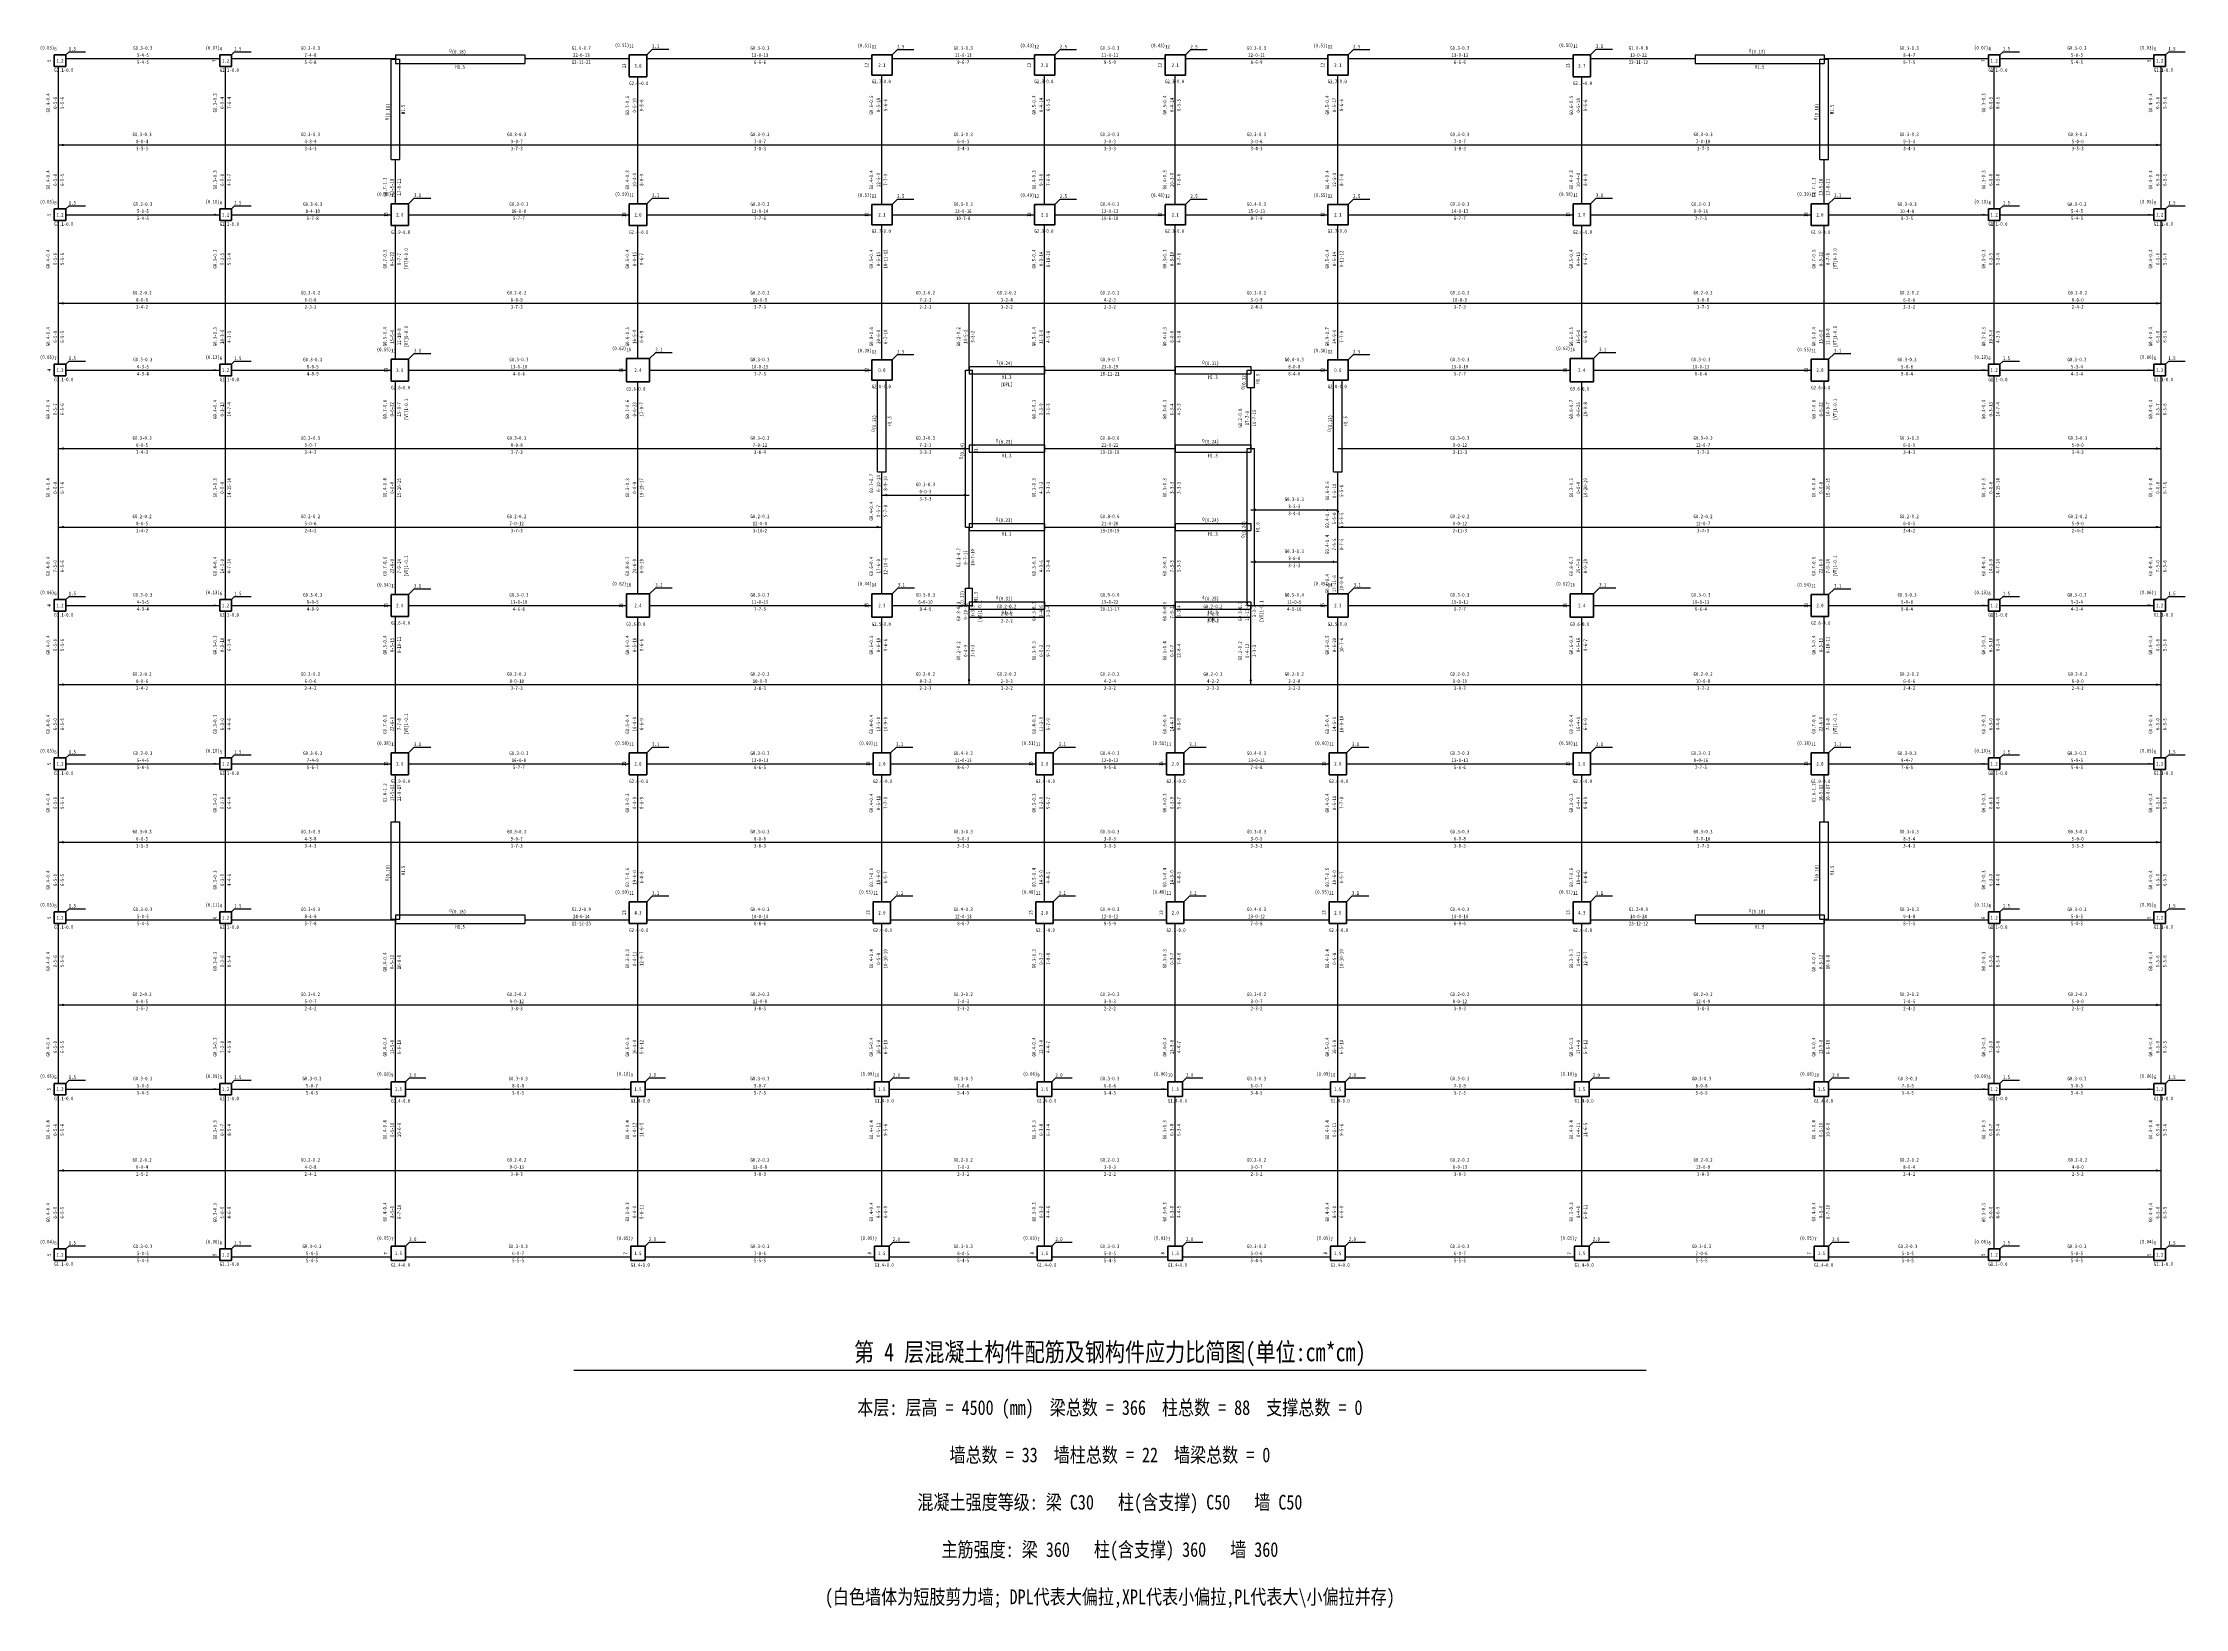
# Model space of a CAD drawing. Header units: millimetres. Extents: x -1141 to 233276, y -20783 to 42059.
# Drawn here: x 159508 to 233276, y -12064 to 41816 of the extents above; entities that cross this region are included whole.
import ezdxf
from ezdxf.enums import TextEntityAlignment as Align

# ---------------------------------------------------------------- set-up
doc = ezdxf.new("R2010")
doc.units = ezdxf.units.MM
doc.layers.add('S_EdgeMemberShadeSctn', color=7, linetype='Continuous', lineweight=9, true_color=0x7f7f7f)
for name, color, linetype, lineweight in [('层15100', 134, 'Continuous', 25), ('层15101', 52, 'Continuous', 25), ('层15103', 84, 'Continuous', 25), ('层15202', 7, 'Continuous', 25), ('层15220', 4, 'Continuous', 25), ('层15221', 2, 'Continuous', 25), ('层15223', 3, 'Continuous', 25)]:
    doc.layers.add(name, color=color, linetype=linetype, lineweight=lineweight)
doc.styles.add('宋体', font='')
doc.styles.get('宋体').set_extended_font_data('宋体')

# ---------------------------------------------------------------- blocks, each defined once
blk = doc.blocks.new('SA2019-4-24-14_40_49')
at = {"layer": '层15100'}
for p, q in [((0.05, 38.3), (0.05, 41)), ((0.3, 41.274), (5.6, 41.274)), ((5.8, 38.3), (5.8, 41)), ((6, 41.274), (11.65, 41.274)), ((16.1, 41.274), (19.7, 41.274)), ((20, 38.3), (20, 40.65)), ((20.3, 41.274), (28.05, 41.274)), ((28.4, 38.3), (28.4, 40.7)), ((28.75, 41.274), (33.65, 41.274)), ((34, 38.3), (34, 40.7)), ((34.35, 41.274), (38.15, 41.274)), ((38.5, 38.3), (38.5, 40.7)), ((38.85, 41.274), (43.75, 41.274)), ((44.1, 38.3), (44.1, 40.7)), ((44.45, 41.274), (52.2, 41.274)), ((52.5, 38.3), (52.5, 40.65)), ((52.8, 41.274), (56.4, 41.274)), ((60.85, 41.274), (66.5, 41.274)), ((66.7, 38.3), (66.7, 41)), ((66.9, 41.274), (72.2, 41.274)), ((72.45, 38.3), (72.449, 41)), ((0.05, 36.1), (0.05, 38.3)), ((5.8, 36.1), (5.8, 38.3)), ((11.65, 38.3), (20, 38.3)), ((20, 36.275), (20, 38.3)), ((20, 38.3), (28.4, 38.3)), ((28.4, 36.25), (28.4, 38.3)), ((28.4, 38.3), (34, 38.3)), ((34, 36.25), (34, 38.3)), ((34, 38.3), (38.5, 38.3)), ((38.5, 36.25), (38.5, 38.3)), ((38.5, 38.3), (44.1, 38.3)), ((44.1, 36.25), (44.1, 38.3)), ((44.1, 38.3), (52.5, 38.3)), ((52.5, 36.275), (52.5, 38.3)), ((52.5, 38.3), (60.85, 38.3)), ((66.7, 36.1), (66.7, 38.3)), ((72.449, 36.1), (72.45, 38.3)), ((0.05, 32.85), (0.05, 35.7)), ((0.3, 35.9), (5.6, 35.9)), ((5.8, 32.85), (5.8, 35.7)), ((6, 35.9), (11.5, 35.9)), ((11.65, 32.85), (11.651, 35.525)), ((12.1, 35.9), (19.7, 35.9)), ((20, 32.85), (20, 35.525)), ((20.3, 35.9), (28.05, 35.9)), ((28.4, 32.85), (28.4, 35.55)), ((28.75, 35.9), (33.65, 35.9)), ((34, 32.85), (34, 35.55)), ((34.35, 35.9), (38.15, 35.9)), ((38.5, 32.85), (38.5, 35.55)), ((38.85, 35.9), (43.75, 35.9)), ((44.1, 32.85), (44.1, 35.55)), ((44.45, 35.9), (52.2, 35.9)), ((52.5, 32.85), (52.5, 35.525)), ((52.8, 35.9), (60.4, 35.9)), ((60.85, 32.85), (60.85, 35.525)), ((61, 35.9), (66.5, 35.9)), ((66.7, 32.85), (66.7, 35.7)), ((66.9, 35.9), (72.2, 35.9)), ((72.45, 32.85), (72.449, 35.7)), ((0.05, 30.75), (0.05, 32.85)), ((5.8, 30.75), (5.8, 32.85)), ((11.651, 30.925), (11.65, 32.85)), ((20, 30.95), (20, 32.85)), ((28.4, 30.9), (28.4, 32.85)), ((34, 30.55), (34, 32.85)), ((38.5, 30.55), (38.5, 32.85)), ((44.1, 30.9), (44.1, 32.85)), ((52.5, 30.95), (52.5, 32.85)), ((60.85, 30.925), (60.85, 32.85)), ((66.7, 30.75), (66.7, 32.85)), ((72.449, 30.75), (72.45, 32.85)), ((0.05, 27.85), (0.05, 30.35)), ((0.3, 30.55), (5.6, 30.55)), ((5.8, 27.85), (5.8, 30.35)), ((6, 30.55), (11.5, 30.55)), ((12.1, 30.55), (19.6, 30.55)), ((20.4, 30.55), (28.05, 30.55)), ((34, 27.85), (34, 30.55)), ((34, 30.55), (38.5, 30.55)), ((38.5, 27.85), (38.5, 30.55)), ((44.45, 30.55), (52.1, 30.55)), ((52.9, 30.55), (60.4, 30.55)), ((61, 30.55), (66.5, 30.55)), ((66.7, 27.85), (66.7, 30.35)), ((66.9, 30.55), (72.2, 30.55)), ((72.45, 27.85), (72.449, 30.35)), ((11.65, 27.85), (11.651, 30.175)), ((20, 27.85), (20, 30.15)), ((52.5, 27.85), (52.5, 30.15)), ((60.85, 27.85), (60.85, 30.175)), ((0.05, 25.15), (0.05, 27.85)), ((5.8, 25.15), (5.8, 27.85)), ((11.65, 25.15), (11.65, 27.85)), ((20, 25.15), (20, 27.85)), ((28.4, 27.85), (31.4, 27.85)), ((34, 25.15), (34, 27.85)), ((34, 27.85), (38.5, 27.85)), ((38.5, 25.15), (38.5, 27.85)), ((52.5, 25.15), (52.5, 27.85)), ((60.85, 25.15), (60.85, 27.85)), ((66.7, 25.15), (66.7, 27.85)), ((72.45, 25.15), (72.45, 27.85)), ((28.4, 26.25), (28.4, 27.05)), ((44.1, 25.74), (44.1, 27.05)), ((28.4, 25.15), (28.4, 26.25)), ((0.05, 22.65), (0.05, 25.15)), ((5.8, 22.65), (5.8, 25.15)), ((11.651, 22.825), (11.65, 25.15)), ((20, 22.85), (20, 25.15)), ((28.4, 22.85), (28.4, 25.15)), ((34, 22.45), (34, 25.15)), ((34, 25.15), (38.5, 25.15)), ((38.5, 22.45), (38.5, 25.15)), ((44.1, 25.15), (44.1, 25.74)), ((44.1, 23.95), (44.1, 25.15)), ((52.5, 22.85), (52.5, 25.15)), ((60.85, 22.825), (60.85, 25.15)), ((66.7, 22.65), (66.7, 25.15)), ((72.449, 22.65), (72.45, 25.15)), ((44.1, 22.85), (44.1, 23.95)), ((0.05, 19.725), (0.05, 22.25)), ((0.3, 22.45), (5.6, 22.45)), ((5.8, 19.725), (5.8, 22.25)), ((6, 22.45), (11.5, 22.45)), ((12.1, 22.45), (19.6, 22.45)), ((20.4, 22.45), (28.05, 22.45)), ((34, 22.05), (34, 22.45)), ((34, 22.45), (38.5, 22.45)), ((38.5, 22.05), (38.5, 22.45)), ((44.45, 22.45), (52.1, 22.45)), ((52.9, 22.45), (60.4, 22.45)), ((61, 22.45), (66.5, 22.45)), ((66.7, 19.725), (66.7, 22.25)), ((66.9, 22.45), (72.2, 22.45)), ((72.45, 19.725), (72.449, 22.25)), ((11.65, 19.725), (11.651, 22.075)), ((20, 19.725), (20, 22.05)), ((28.4, 19.725), (28.4, 22.05)), ((34, 19.725), (34, 22.05)), ((38.5, 19.725), (38.5, 22.05)), ((44.1, 19.725), (44.1, 22.05)), ((52.5, 19.725), (52.5, 22.05)), ((60.85, 19.725), (60.85, 22.075)), ((0.05, 17.2), (0.05, 19.725)), ((5.8, 17.2), (5.8, 19.725)), ((11.651, 17.375), (11.65, 19.725)), ((20, 17.375), (20, 19.725)), ((28.4, 17.375), (28.4, 19.725)), ((34, 17.375), (34, 19.725)), ((38.5, 17.375), (38.5, 19.725)), ((44.1, 17.375), (44.1, 19.725)), ((52.5, 17.375), (52.5, 19.725)), ((60.85, 17.375), (60.85, 19.725)), ((66.7, 17.2), (66.7, 19.725)), ((72.449, 17.2), (72.45, 19.725)), ((0.3, 17), (5.6, 17)), ((6, 17), (11.5, 17)), ((12.1, 17), (19.7, 17)), ((20.3, 17), (28.1, 17)), ((28.7, 17), (33.7, 17)), ((34.3, 17), (38.2, 17)), ((38.8, 17), (43.8, 17)), ((44.4, 17), (52.2, 17)), ((52.8, 17), (60.4, 17)), ((61, 17), (66.5, 17)), ((66.9, 17), (72.2, 17)), ((0.05, 14.3), (0.05, 16.8)), ((5.8, 14.3), (5.8, 16.8)), ((20, 14.3), (20, 16.625)), ((28.4, 14.3), (28.4, 16.625)), ((34, 14.3), (34, 16.625)), ((38.5, 14.3), (38.5, 16.625)), ((44.1, 14.3), (44.1, 16.625)), ((52.5, 14.3), (52.5, 16.625)), ((66.7, 14.3), (66.7, 16.8)), ((72.45, 14.3), (72.449, 16.8)), ((0.05, 11.9), (0.05, 14.3)), ((5.8, 11.9), (5.8, 14.3)), ((11.65, 14.3), (20, 14.3)), ((20, 12.25), (20, 14.3)), ((20, 14.3), (28.4, 14.3)), ((28.4, 12.25), (28.4, 14.3)), ((28.4, 14.3), (34, 14.3)), ((34, 12.25), (34, 14.3)), ((34, 14.3), (38.5, 14.3)), ((38.5, 12.25), (38.5, 14.3)), ((38.5, 14.3), (44.1, 14.3)), ((44.1, 12.25), (44.1, 14.3)), ((44.1, 14.3), (52.5, 14.3)), ((52.5, 12.25), (52.5, 14.3)), ((52.5, 14.3), (60.85, 14.3)), ((66.7, 11.9), (66.7, 14.3)), ((72.449, 11.9), (72.45, 14.3)), ((0.05, 8.7), (0.05, 11.5)), ((0.3, 11.625), (5.6, 11.625)), ((5.8, 8.7), (5.8, 11.5)), ((6, 11.626), (11.65, 11.626)), ((11.65, 8.7), (11.65, 11.65)), ((16.1, 11.626), (19.7, 11.625)), ((20, 8.7), (20, 11.5)), ((20.3, 11.625), (28.1, 11.625)), ((28.4, 8.7), (28.4, 11.5)), ((28.7, 11.625), (33.7, 11.625)), ((34, 8.7), (34, 11.5)), ((34.3, 11.625), (38.2, 11.625)), ((38.5, 8.7), (38.5, 11.5)), ((38.8, 11.625), (43.8, 11.625)), ((44.1, 8.7), (44.1, 11.5)), ((44.4, 11.625), (52.2, 11.625)), ((52.5, 8.7), (52.5, 11.5)), ((52.8, 11.625), (56.4, 11.626)), ((60.85, 8.7), (60.85, 11.65)), ((60.85, 11.626), (66.5, 11.626)), ((66.7, 8.7), (66.7, 11.5)), ((66.9, 11.625), (72.2, 11.625)), ((72.45, 8.7), (72.449, 11.5)), ((0.05, 6), (0.05, 8.7)), ((5.8, 6), (5.8, 8.7)), ((11.651, 6.05), (11.65, 8.7)), ((20, 6.05), (20, 8.7)), ((28.4, 6.05), (28.4, 8.7)), ((34, 6.05), (34, 8.7)), ((38.5, 6.05), (38.5, 8.7)), ((44.1, 6.05), (44.1, 8.7)), ((52.5, 6.05), (52.5, 8.7)), ((60.85, 6.05), (60.85, 8.7)), ((66.7, 6), (66.7, 8.7)), ((72.449, 6), (72.45, 8.7)), ((0.05, 3), (0.05, 5.6)), ((0.3, 5.8), (5.6, 5.8)), ((5.8, 3), (5.8, 5.6)), ((6, 5.8), (11.5, 5.8)), ((11.65, 3), (11.651, 5.55)), ((12, 5.8), (19.75, 5.8)), ((20, 3), (20, 5.55)), ((20.25, 5.8), (28.15, 5.8)), ((28.4, 3), (28.4, 5.55)), ((28.65, 5.8), (33.75, 5.8)), ((34, 3), (34, 5.55)), ((34.25, 5.8), (38.25, 5.8)), ((38.5, 3), (38.5, 5.55)), ((38.75, 5.8), (43.85, 5.8)), ((44.1, 3), (44.1, 5.55)), ((44.35, 5.8), (52.25, 5.8)), ((52.5, 3), (52.5, 5.55)), ((52.75, 5.8), (60.5, 5.8)), ((60.85, 3), (60.85, 5.55)), ((61, 5.8), (66.5, 5.8)), ((66.7, 3), (66.7, 5.6)), ((66.9, 5.8), (72.2, 5.8)), ((72.45, 3), (72.449, 5.6)), ((0.05, 0.3), (0.05, 3)), ((5.8, 0.3), (5.8, 3)), ((11.651, 0.4), (11.65, 3)), ((20, 0.4), (20, 3)), ((28.4, 0.4), (28.4, 3)), ((34, 0.4), (34, 3)), ((38.5, 0.4), (38.5, 3)), ((44.1, 0.4), (44.1, 3)), ((52.5, 0.4), (52.5, 3)), ((60.85, 0.4), (60.85, 3)), ((66.7, 0.3), (66.7, 3)), ((72.449, 0.3), (72.45, 3)), ((0.3, 0.025), (5.6, 0.025)), ((6, 0.025), (11.5, 0.025)), ((12, 0.025), (19.75, 0.025)), ((20.25, 0.025), (28.15, 0.025)), ((28.65, 0.025), (33.75, 0.025)), ((34.25, 0.025), (38.25, 0.025)), ((38.75, 0.025), (43.85, 0.025)), ((44.35, 0.025), (52.25, 0.025)), ((52.75, 0.025), (60.5, 0.025)), ((61, 0.025), (66.5, 0.025)), ((66.9, 0.025), (72.2, 0.025))]:
    blk.add_line(p, q, dxfattribs=at)
at = {"layer": '层15100', "color": 4}
for p, q in [((0.05, 38.3), (5.8, 38.3)), ((5.8, 38.3), (11.65, 38.3)), ((60.85, 38.3), (66.7, 38.3)), ((66.7, 38.3), (72.45, 38.3)), ((0.05, 32.85), (5.8, 32.85)), ((5.8, 32.85), (11.65, 32.85)), ((11.65, 32.85), (20, 32.85)), ((20, 32.85), (28.4, 32.85)), ((28.4, 32.85), (31.4, 32.85)), ((31.4, 30.55), (31.4, 32.85)), ((31.4, 32.85), (34, 32.85)), ((34, 32.85), (38.5, 32.85)), ((38.5, 32.85), (44.1, 32.85)), ((44.1, 32.85), (52.5, 32.85)), ((52.5, 32.85), (60.85, 32.85)), ((60.85, 32.85), (66.7, 32.85)), ((66.7, 32.85), (72.45, 32.85)), ((0.05, 27.85), (5.8, 27.85)), ((5.8, 27.85), (11.65, 27.85)), ((11.65, 27.85), (20, 27.85)), ((20, 27.85), (28.4, 27.85)), ((44.1, 27.85), (52.5, 27.85)), ((52.5, 27.85), (60.85, 27.85)), ((60.85, 27.85), (66.7, 27.85)), ((66.7, 27.85), (72.45, 27.85)), ((28.4, 26.25), (31.4, 26.25)), ((0.05, 25.15), (5.8, 25.15)), ((5.8, 25.15), (11.65, 25.15)), ((11.65, 25.15), (20, 25.15)), ((20, 25.15), (28.4, 25.15)), ((41.1, 25.74), (44.1, 25.74)), ((44.1, 25.15), (52.5, 25.15)), ((52.5, 25.15), (60.85, 25.15)), ((60.85, 25.15), (66.7, 25.15)), ((66.7, 25.15), (72.45, 25.15)), ((41.1, 23.95), (44.1, 23.95)), ((31.4, 22.05), (31.4, 22.45)), ((41.1, 22.05), (41.1, 22.45)), ((31.4, 19.725), (31.4, 22.05)), ((31.4, 22.05), (34, 22.05)), ((38.5, 22.05), (41.1, 22.05)), ((41.1, 19.725), (41.1, 22.05)), ((0.05, 19.725), (5.8, 19.725)), ((5.8, 19.725), (11.65, 19.725)), ((11.65, 19.725), (20, 19.725)), ((20, 19.725), (28.4, 19.725)), ((28.4, 19.725), (31.4, 19.725)), ((31.4, 19.725), (34, 19.725)), ((34, 19.725), (38.5, 19.725)), ((38.5, 19.725), (41.1, 19.725)), ((41.1, 19.725), (44.1, 19.725)), ((44.1, 19.725), (52.5, 19.725)), ((52.5, 19.725), (60.85, 19.725)), ((60.85, 19.725), (66.7, 19.725)), ((66.7, 19.725), (72.45, 19.725)), ((0.05, 14.3), (5.8, 14.3)), ((5.8, 14.3), (11.65, 14.3)), ((60.85, 14.3), (66.7, 14.3)), ((66.7, 14.3), (72.45, 14.3)), ((0.05, 8.7), (5.8, 8.7)), ((5.8, 8.7), (11.65, 8.7)), ((11.65, 8.7), (20, 8.7)), ((20, 8.7), (28.4, 8.7)), ((28.4, 8.7), (34, 8.7)), ((34, 8.7), (38.5, 8.7)), ((38.5, 8.7), (44.1, 8.7)), ((44.1, 8.7), (52.5, 8.7)), ((52.5, 8.7), (60.85, 8.7)), ((60.85, 8.7), (66.7, 8.7)), ((66.7, 8.7), (72.45, 8.7)), ((0.05, 3), (5.8, 3)), ((5.8, 3), (11.65, 3)), ((11.65, 3), (20, 3)), ((20, 3), (28.4, 3)), ((28.4, 3), (34, 3)), ((34, 3), (38.5, 3)), ((38.5, 3), (44.1, 3)), ((44.1, 3), (52.5, 3)), ((52.5, 3), (60.85, 3)), ((60.85, 3), (66.7, 3)), ((66.7, 3), (72.45, 3))]:
    blk.add_line(p, q, dxfattribs=at)
at = {"layer": '层15100', "color": 2}
for p, q in [((11.651, 36.275), (11.65, 37.8)), ((60.85, 36.275), (60.85, 37.8)), ((41.1, 30.55), (43.75, 30.55)), ((41.1, 27.85), (41.1, 29.95)), ((31.4, 23.05), (31.4, 25.15)), ((28.75, 22.45), (31.4, 22.45)), ((41.1, 22.45), (43.75, 22.45)), ((11.65, 15), (11.651, 16.625)), ((60.85, 15), (60.85, 16.625))]:
    blk.add_line(p, q, dxfattribs=at)
at = {"layer": '层15100', "color": 1, "linetype": 'Continuous', "const_width": 0.04}
for points in [[(0.22, 38.3, 1), (0.18, 38.3, 1)], [(72.32, 38.3, 1), (72.28, 38.3, 1)], [(0.22, 32.85, 1), (0.18, 32.85, 1)], [(72.32, 32.85, 1), (72.28, 32.85, 1)], [(0.22, 27.85, 1), (0.18, 27.85, 1)], [(31.27, 27.85, 1), (31.23, 27.85, 1)], [(44.27, 27.85, 1), (44.23, 27.85, 1)], [(72.32, 27.85, 1), (72.28, 27.85, 1)], [(28.57, 26.25, 1), (28.53, 26.25, 1)], [(31.27, 26.25, 1), (31.23, 26.25, 1)], [(0.22, 25.15, 1), (0.18, 25.15, 1)], [(28.27, 25.15, 1), (28.23, 25.15, 1)], [(41.27, 25.74, 1), (41.23, 25.74, 1)], [(44.12, 25.681, 1), (44.08, 25.681, 1)], [(44.27, 25.15, 1), (44.23, 25.15, 1)], [(72.32, 25.15, 1), (72.28, 25.15, 1)], [(41.27, 23.95, 1), (41.23, 23.95, 1)], [(43.97, 23.95, 1), (43.93, 23.95, 1)], [(0.22, 19.725, 1), (0.18, 19.725, 1)], [(31.42, 19.875, 1), (31.38, 19.875, 1)], [(41.12, 19.875, 1), (41.08, 19.875, 1)], [(72.32, 19.725, 1), (72.28, 19.725, 1)], [(0.22, 14.3, 1), (0.18, 14.3, 1)], [(72.32, 14.3, 1), (72.28, 14.3, 1)], [(0.22, 8.7, 1), (0.18, 8.7, 1)], [(72.32, 8.7, 1), (72.28, 8.7, 1)], [(0.22, 3, 1), (0.18, 3, 1)], [(72.32, 3, 1), (72.28, 3, 1)]]:
    blk.add_lwpolyline(points, format="xyb", close=True, dxfattribs=at)
at = {"layer": '层15103'}
for p, q in [((11.65, 41.4), (16.1, 41.4)), ((11.65, 41.4), (11.65, 41.1)), ((16.1, 41.4), (16.1, 41.1)), ((56.4, 41.4), (60.85, 41.4)), ((56.4, 41.4), (56.4, 41.1)), ((60.85, 41.4), (60.85, 41.1)), ((11.5, 38.3), (11.5, 41.25)), ((11.5, 41.25), (11.8, 41.25)), ((11.65, 41.1), (16.1, 41.1)), ((11.8, 38.3), (11.8, 41.25)), ((56.4, 41.1), (60.85, 41.1)), ((60.7, 38.3), (60.7, 41.25)), ((60.7, 41.25), (61, 41.25)), ((61, 38.3), (61, 41.25)), ((11.5, 37.8), (11.5, 38.3)), ((11.5, 37.8), (11.8, 37.8)), ((11.8, 37.8), (11.8, 38.3)), ((60.7, 37.8), (60.7, 38.3)), ((60.7, 37.8), (61, 37.8)), ((61, 37.8), (61, 38.3)), ((31.275, 27.85), (31.275, 30.55)), ((31.275, 30.55), (31.525, 30.55)), ((31.4, 30.675), (34, 30.675)), ((31.4, 30.675), (31.4, 30.425)), ((31.4, 30.425), (34, 30.425)), ((31.525, 27.85), (31.525, 30.55)), ((34, 30.675), (34, 30.425)), ((38.5, 30.675), (41.1, 30.675)), ((38.5, 30.675), (38.5, 30.425)), ((38.5, 30.425), (41.1, 30.425)), ((40.975, 29.95), (40.975, 30.55)), ((40.975, 30.55), (41.225, 30.55)), ((41.1, 30.675), (41.1, 30.425)), ((41.225, 29.95), (41.225, 30.55)), ((28.25, 27.85), (28.25, 30.2)), ((28.55, 27.85), (28.55, 30.2)), ((40.975, 29.95), (41.225, 29.95)), ((43.95, 27.85), (43.95, 30.2)), ((44.25, 27.85), (44.25, 30.2)), ((28.25, 27.05), (28.25, 27.85)), ((28.55, 27.05), (28.55, 27.85)), ((31.275, 26.25), (31.275, 27.85)), ((31.4, 27.975), (34, 27.975)), ((31.4, 27.975), (31.4, 27.725)), ((31.4, 27.725), (34, 27.725)), ((31.525, 26.25), (31.525, 27.85)), ((34, 27.975), (34, 27.725)), ((38.5, 27.975), (41.1, 27.975)), ((38.5, 27.975), (38.5, 27.725)), ((38.5, 27.725), (41.1, 27.725)), ((40.975, 25.74), (40.975, 27.85)), ((40.975, 27.85), (41.225, 27.85)), ((41.1, 27.975), (41.1, 27.725)), ((41.225, 25.74), (41.225, 27.85)), ((43.95, 27.05), (43.95, 27.85)), ((44.25, 27.05), (44.25, 27.85)), ((28.25, 27.05), (28.55, 27.05)), ((43.95, 27.05), (44.25, 27.05)), ((31.275, 25.15), (31.275, 26.25)), ((31.525, 25.15), (31.525, 26.25)), ((31.275, 25.15), (31.525, 25.15)), ((31.4, 25.275), (34, 25.275)), ((31.4, 25.275), (31.4, 25.025)), ((34, 25.275), (34, 25.025)), ((38.5, 25.275), (41.1, 25.275)), ((38.5, 25.275), (38.5, 25.025)), ((40.975, 25.15), (40.975, 25.74)), ((40.975, 23.95), (40.975, 25.15)), ((41.1, 25.275), (41.1, 25.025)), ((41.225, 25.15), (41.225, 25.74)), ((41.225, 23.95), (41.225, 25.15)), ((31.4, 25.025), (34, 25.025)), ((38.5, 25.025), (41.1, 25.025)), ((40.975, 22.45), (40.975, 23.95)), ((41.225, 22.45), (41.225, 23.95)), ((31.275, 22.45), (31.275, 23.05)), ((31.275, 23.05), (31.525, 23.05)), ((31.525, 22.45), (31.525, 23.05)), ((31.275, 22.45), (31.525, 22.45)), ((31.4, 22.575), (34, 22.575)), ((31.4, 22.575), (31.4, 22.325)), ((31.4, 22.325), (34, 22.325)), ((34, 22.575), (34, 22.325)), ((38.5, 22.575), (41.1, 22.575)), ((38.5, 22.575), (38.5, 22.325)), ((38.5, 22.325), (41.1, 22.325)), ((40.975, 22.45), (41.225, 22.45)), ((41.1, 22.575), (41.1, 22.325)), ((11.5, 14.3), (11.5, 15)), ((11.5, 15), (11.8, 15)), ((11.8, 14.3), (11.8, 15)), ((60.7, 14.3), (60.7, 15)), ((60.7, 15), (61, 15)), ((61, 14.3), (61, 15)), ((11.5, 11.65), (11.5, 14.3)), ((11.8, 11.65), (11.8, 14.3)), ((60.7, 11.65), (60.7, 14.3)), ((61, 11.65), (61, 14.3)), ((11.5, 11.65), (11.8, 11.65)), ((11.65, 11.8), (16.1, 11.8)), ((11.65, 11.8), (11.65, 11.5)), ((11.65, 11.5), (16.1, 11.5)), ((16.1, 11.8), (16.1, 11.5)), ((56.4, 11.8), (60.85, 11.8)), ((56.4, 11.8), (56.4, 11.5)), ((56.4, 11.5), (60.85, 11.5)), ((60.7, 11.65), (61, 11.65)), ((60.85, 11.8), (60.85, 11.5))]:
    blk.add_line(p, q, dxfattribs=at)
at = {"layer": '层15202'}
blk.add_line((17.788, -3.877), (54.712, -3.877), dxfattribs=at)
at = {"layer": '层15221'}
for p, q in [((0.3, 41.4), (0.4, 41.5)), ((0.976, 41.5), (0.4, 41.5)), ((6, 41.4), (6.1, 41.5)), ((6.676, 41.5), (6.1, 41.5)), ((20.3, 41.4), (20.487, 41.588)), ((21.063, 41.588), (20.487, 41.588)), ((28.75, 41.4), (28.925, 41.575)), ((29.501, 41.575), (28.925, 41.575)), ((34.35, 41.4), (34.525, 41.575)), ((35.101, 41.575), (34.525, 41.575)), ((38.85, 41.4), (39.025, 41.575)), ((39.601, 41.575), (39.025, 41.575)), ((44.45, 41.4), (44.625, 41.575)), ((45.201, 41.575), (44.625, 41.575)), ((52.8, 41.4), (52.987, 41.588)), ((53.563, 41.588), (52.987, 41.588)), ((66.9, 41.4), (67, 41.5)), ((67.576, 41.5), (67, 41.5)), ((72.6, 41.4), (72.7, 41.5)), ((73.276, 41.5), (72.7, 41.5)), ((0.3, 36.1), (0.4, 36.2)), ((0.976, 36.2), (0.4, 36.2)), ((6, 36.1), (6.1, 36.2)), ((6.676, 36.2), (6.1, 36.2)), ((12.1, 36.275), (12.288, 36.463)), ((12.864, 36.463), (12.288, 36.463)), ((20.3, 36.275), (20.487, 36.463)), ((21.063, 36.463), (20.487, 36.463)), ((28.75, 36.25), (28.925, 36.425)), ((29.501, 36.425), (28.925, 36.425)), ((34.35, 36.25), (34.525, 36.425)), ((35.101, 36.425), (34.525, 36.425)), ((38.85, 36.25), (39.025, 36.425)), ((39.601, 36.425), (39.025, 36.425)), ((44.45, 36.25), (44.625, 36.425)), ((45.201, 36.425), (44.625, 36.425)), ((52.8, 36.275), (52.987, 36.463)), ((53.563, 36.463), (52.987, 36.463)), ((61, 36.275), (61.188, 36.463)), ((61.764, 36.463), (61.188, 36.463)), ((66.9, 36.1), (67, 36.2)), ((67.576, 36.2), (67, 36.2)), ((72.6, 36.1), (72.7, 36.2)), ((73.276, 36.2), (72.7, 36.2)), ((12.1, 30.925), (12.288, 31.112)), ((12.864, 31.112), (12.288, 31.112)), ((20.4, 30.95), (20.6, 31.15)), ((21.176, 31.15), (20.6, 31.15)), ((28.75, 30.9), (28.925, 31.075)), ((29.501, 31.075), (28.925, 31.075)), ((44.45, 30.9), (44.625, 31.075)), ((45.201, 31.075), (44.625, 31.075)), ((52.9, 30.95), (53.1, 31.15)), ((53.676, 31.15), (53.1, 31.15)), ((61, 30.925), (61.188, 31.112)), ((61.764, 31.112), (61.188, 31.112)), ((0.3, 30.75), (0.4, 30.85)), ((0.976, 30.85), (0.4, 30.85)), ((6, 30.75), (6.1, 30.85)), ((6.676, 30.85), (6.1, 30.85)), ((66.9, 30.75), (67, 30.85)), ((67.576, 30.85), (67, 30.85)), ((72.6, 30.75), (72.7, 30.85)), ((73.276, 30.85), (72.7, 30.85)), ((12.1, 22.825), (12.288, 23.013)), ((12.864, 23.013), (12.288, 23.013)), ((20.4, 22.85), (20.6, 23.05)), ((21.176, 23.05), (20.6, 23.05)), ((28.75, 22.85), (28.95, 23.05)), ((29.526, 23.05), (28.95, 23.05)), ((44.45, 22.85), (44.65, 23.05)), ((45.226, 23.05), (44.65, 23.05)), ((52.9, 22.85), (53.1, 23.05)), ((53.676, 23.05), (53.1, 23.05)), ((61, 22.825), (61.188, 23.013)), ((61.764, 23.013), (61.188, 23.013)), ((0.3, 22.65), (0.4, 22.75)), ((0.976, 22.75), (0.4, 22.75)), ((6, 22.65), (6.1, 22.75)), ((6.676, 22.75), (6.1, 22.75)), ((66.9, 22.65), (67, 22.75)), ((67.576, 22.75), (67, 22.75)), ((72.6, 22.65), (72.7, 22.75)), ((73.276, 22.75), (72.7, 22.75)), ((0.3, 17.2), (0.4, 17.3)), ((0.976, 17.3), (0.4, 17.3)), ((6, 17.2), (6.1, 17.3)), ((6.676, 17.3), (6.1, 17.3)), ((12.1, 17.375), (12.288, 17.562)), ((12.864, 17.562), (12.288, 17.562)), ((20.3, 17.375), (20.487, 17.562)), ((21.063, 17.562), (20.487, 17.562)), ((28.7, 17.375), (28.887, 17.562)), ((29.463, 17.562), (28.887, 17.562)), ((34.3, 17.375), (34.487, 17.562)), ((35.063, 17.562), (34.487, 17.562)), ((38.8, 17.375), (38.987, 17.562)), ((39.563, 17.562), (38.987, 17.562)), ((44.4, 17.375), (44.587, 17.562)), ((45.163, 17.562), (44.587, 17.562)), ((52.8, 17.375), (52.987, 17.562)), ((53.563, 17.562), (52.987, 17.562)), ((61, 17.375), (61.188, 17.562)), ((61.764, 17.562), (61.188, 17.562)), ((66.9, 17.2), (67, 17.3)), ((67.576, 17.3), (67, 17.3)), ((72.6, 17.2), (72.7, 17.3)), ((73.276, 17.3), (72.7, 17.3)), ((0.3, 11.9), (0.4, 12)), ((0.976, 12), (0.4, 12)), ((6, 11.9), (6.1, 12)), ((6.676, 12), (6.1, 12)), ((20.3, 12.25), (20.487, 12.438)), ((21.063, 12.438), (20.487, 12.438)), ((28.7, 12.25), (28.887, 12.438)), ((29.463, 12.438), (28.887, 12.438)), ((34.3, 12.25), (34.487, 12.438)), ((35.063, 12.438), (34.487, 12.438)), ((38.8, 12.25), (38.987, 12.438)), ((39.563, 12.438), (38.987, 12.438)), ((44.4, 12.25), (44.587, 12.438)), ((45.163, 12.438), (44.587, 12.438)), ((52.8, 12.25), (52.987, 12.438)), ((53.563, 12.438), (52.987, 12.438)), ((66.9, 11.9), (67, 12)), ((67.576, 12), (67, 12)), ((72.6, 11.9), (72.7, 12)), ((73.276, 12), (72.7, 12)), ((0.3, 6), (0.4, 6.1)), ((0.976, 6.1), (0.4, 6.1)), ((6, 6), (6.1, 6.1)), ((6.676, 6.1), (6.1, 6.1)), ((12, 6.05), (12.125, 6.175)), ((12.701, 6.175), (12.125, 6.175)), ((20.25, 6.05), (20.375, 6.175)), ((20.951, 6.175), (20.375, 6.175)), ((28.65, 6.05), (28.775, 6.175)), ((29.351, 6.175), (28.775, 6.175)), ((34.25, 6.05), (34.375, 6.175)), ((34.951, 6.175), (34.375, 6.175)), ((38.75, 6.05), (38.875, 6.175)), ((39.451, 6.175), (38.875, 6.175)), ((44.35, 6.05), (44.475, 6.175)), ((45.051, 6.175), (44.475, 6.175)), ((52.75, 6.05), (52.875, 6.175)), ((53.451, 6.175), (52.875, 6.175)), ((61, 6.05), (61.125, 6.175)), ((61.701, 6.175), (61.125, 6.175)), ((66.9, 6), (67, 6.1)), ((67.576, 6.1), (67, 6.1)), ((72.6, 6), (72.7, 6.1)), ((73.276, 6.1), (72.7, 6.1)), ((0.3, 0.3), (0.4, 0.4)), ((0.976, 0.4), (0.4, 0.4)), ((6, 0.3), (6.1, 0.4)), ((6.676, 0.4), (6.1, 0.4)), ((12, 0.4), (12.125, 0.525)), ((12.701, 0.525), (12.125, 0.525)), ((20.25, 0.4), (20.375, 0.525)), ((20.951, 0.525), (20.375, 0.525)), ((28.65, 0.4), (28.775, 0.525)), ((29.351, 0.525), (28.775, 0.525)), ((34.25, 0.4), (34.375, 0.525)), ((34.951, 0.525), (34.375, 0.525)), ((38.75, 0.4), (38.875, 0.525)), ((39.451, 0.525), (38.875, 0.525)), ((44.35, 0.4), (44.475, 0.525)), ((45.051, 0.525), (44.475, 0.525)), ((52.75, 0.4), (52.875, 0.525)), ((53.451, 0.525), (52.875, 0.525)), ((61, 0.4), (61.125, 0.525)), ((61.701, 0.525), (61.125, 0.525)), ((66.9, 0.3), (67, 0.4)), ((67.576, 0.4), (67, 0.4)), ((72.6, 0.3), (72.7, 0.4)), ((73.276, 0.4), (72.7, 0.4))]:
    blk.add_line(p, q, dxfattribs=at)
at = {"layer": '层15202', "style": '宋体', "width": 0.8}
for s, height, p in [('第 4 层混凝土构件配筋及钢构件应力比简图(单位:cm*cm)', 0.6335, (36.25, -3.755)), ('本层: 层高 = 4500 (mm)  梁总数 = 366  柱总数 = 88  支撑总数 = 0', 0.5068, (36.25, -5.565)), ('墙总数 = 33  墙柱总数 = 22  墙梁总数 = 0', 0.5068, (36.25, -7.194)), ('混凝土强度等级: 梁 C30   柱(含支撑) C50   墙 C50', 0.5068, (36.25, -8.823)), ('主筋强度: 梁 360   柱(含支撑) 360   墙 360', 0.5068, (36.25, -10.452)), (' (白色墙体为短肢剪力墙; DPL代表大偏拉,XPL代表小偏拉,PL代表大\\小偏拉并存) ', 0.5068, (36.25, -12.081))]:
    blk.add_text(s, height=height, dxfattribs=at).set_placement(p, align=Align.BOTTOM_CENTER)
at = {"layer": '层15220', "style": '宋体', "width": 0.8}
for s, p in [('G0.3-0.3', (2.95, 41.641)), ('5-4-5', (2.95, 41.396)), ('G0.3-0.3', (8.725, 41.641)), ('7-4-8', (8.725, 41.396)), ('G1.0-0.7', (18.05, 41.641)), ('22-0-13', (18.05, 41.396)), ('G0.3-0.3', (24.2, 41.641)), ('12-0-13', (24.2, 41.396)), ('G0.3-0.3', (31.2, 41.641)), ('11-0-13', (31.2, 41.396)), ('G0.3-0.3', (36.25, 41.641)), ('11-0-11', (36.25, 41.396)), ('G0.3-0.3', (41.3, 41.641)), ('12-0-11', (41.3, 41.396)), ('G0.3-0.3', (48.3, 41.641)), ('13-0-13', (48.3, 41.396)), ('G1.0-0.8', (54.45, 41.641)), ('13-0-22', (54.45, 41.396)), ('G0.3-0.3', (63.775, 41.641)), ('8-4-7', (63.775, 41.396)), ('G0.3-0.3', (69.55, 41.641)), ('5-0-5', (69.55, 41.396)), ('5-4-5', (2.95, 41.152)), ('5-6-8', (8.725, 41.152)), ('12-11-21', (18.05, 41.152)), ('6-6-6', (24.2, 41.152)), ('9-6-7', (31.2, 41.152)), ('9-5-9', (36.25, 41.152)), ('8-6-9', (41.3, 41.152)), ('6-6-6', (48.3, 41.152)), ('22-11-12', (54.45, 41.152)), ('8-7-5', (63.775, 41.152)), ('5-4-5', (69.55, 41.152)), ('G0.3-0.3', (2.925, 38.667)), ('0-0-4', (2.925, 38.422)), ('G0.3-0.3', (8.725, 38.667)), ('4-3-9', (8.725, 38.422)), ('G0.3-0.3', (15.825, 38.667)), ('9-0-7', (15.825, 38.422)), ('G0.3-0.3', (24.2, 38.667)), ('7-0-7', (24.2, 38.422)), ('G0.3-0.3', (31.2, 38.667)), ('6-0-3', (31.2, 38.422)), ('G0.3-0.3', (36.25, 38.667)), ('3-0-3', (36.25, 38.422)), ('G0.3-0.3', (41.3, 38.667)), ('3-0-6', (41.3, 38.422)), ('G0.3-0.3', (48.3, 38.667)), ('7-0-7', (48.3, 38.422)), ('G0.3-0.3', (56.675, 38.667)), ('7-0-10', (56.675, 38.422)), ('G0.3-0.3', (63.775, 38.667)), ('9-3-4', (63.775, 38.422)), ('G0.3-0.3', (69.575, 38.667)), ('5-0-0', (69.575, 38.422)), ('3-5-3', (2.925, 38.178)), ('3-4-3', (8.725, 38.178)), ('3-7-3', (15.825, 38.178)), ('3-8-3', (24.2, 38.178)), ('3-4-3', (31.2, 38.178)), ('3-3-3', (36.25, 38.178)), ('3-4-3', (41.3, 38.178)), ('3-8-3', (48.3, 38.178)), ('3-7-3', (56.675, 38.178)), ('3-4-3', (63.775, 38.178)), ('3-5-3', (69.575, 38.178)), ('G0.3-0.3', (2.95, 36.267)), ('G0.3-0.3', (8.8, 36.267)), ('G0.3-0.3', (15.9, 36.267)), ('G0.3-0.3', (24.2, 36.267)), ('G0.5-0.3', (31.2, 36.267)), ('G0.4-0.3', (36.25, 36.267)), ('G0.4-0.3', (41.3, 36.267)), ('G0.3-0.3', (48.3, 36.267)), ('G0.3-0.3', (56.6, 36.267)), ('G0.3-0.3', (63.7, 36.267)), ('G0.3-0.3', (69.55, 36.267)), ('5-0-5', (2.95, 36.022)), ('5-4-5', (2.95, 35.778)), ('8-4-10', (8.8, 36.022)), ('5-7-8', (8.8, 35.778)), ('16-0-8', (15.9, 36.022)), ('5-7-7', (15.9, 35.778)), ('13-0-14', (24.2, 36.022)), ('7-7-6', (24.2, 35.778)), ('13-0-16', (31.2, 36.022)), ('10-7-8', (31.2, 35.778)), ('12-0-13', (36.25, 36.022)), ('10-6-10', (36.25, 35.778)), ('15-0-13', (41.3, 36.022)), ('8-7-9', (41.3, 35.778)), ('14-0-13', (48.3, 36.022)), ('6-7-7', (48.3, 35.778)), ('9-0-16', (56.6, 36.022)), ('7-7-5', (56.6, 35.778)), ('10-4-8', (63.7, 36.022)), ('8-7-5', (63.7, 35.778)), ('5-4-5', (69.55, 36.022)), ('5-4-5', (69.55, 35.778)), ('G0.2-0.2', (2.925, 33.217)), ('G0.2-0.2', (8.725, 33.217)), ('G0.2-0.2', (15.825, 33.217)), ('G0.2-0.2', (24.2, 33.217)), ('G0.2-0.2', (29.9, 33.217)), ('G0.2-0.2', (32.7, 33.217)), ('G0.2-0.2', (36.25, 33.217)), ('G0.2-0.2', (41.3, 33.217)), ('G0.2-0.2', (48.3, 33.217)), ('G0.2-0.2', (56.675, 33.217)), ('G0.2-0.2', (63.775, 33.217)), ('G0.2-0.2', (69.575, 33.217)), ('2-4-2', (2.925, 32.728)), ('0-0-6', (2.925, 32.972)), ('2-3-2', (8.725, 32.728)), ('6-0-6', (8.725, 32.972)), ('3-7-3', (15.825, 32.728)), ('8-0-9', (15.825, 32.972)), ('10-0-9', (24.2, 32.972)), ('3-7-3', (24.2, 32.728)), ('2-2-3', (29.9, 32.728)), ('7-2-3', (29.9, 32.972)), ('3-2-4', (32.7, 32.972)), ('3-2-2', (32.7, 32.728)), ('4-2-3', (36.25, 32.972)), ('2-3-2', (36.25, 32.728)), ('3-0-9', (41.3, 32.972)), ('2-4-2', (41.3, 32.728)), ('10-0-9', (48.3, 32.972)), ('3-7-3', (48.3, 32.728)), ('3-7-3', (56.675, 32.728)), ('9-0-8', (56.675, 32.972)), ('2-3-2', (63.775, 32.728)), ('6-0-6', (63.775, 32.972)), ('2-4-2', (69.575, 32.728)), ('6-0-0', (69.575, 32.972)), ('G0.3-0.3', (2.95, 30.917)), ('4-3-5', (2.95, 30.672)), ('4-3-4', (2.95, 30.428)), ('G0.3-0.3', (8.8, 30.917)), ('4-8-9', (8.8, 30.428)), ('8-0-5', (8.8, 30.672)), ('G0.3-0.3', (15.9, 30.917)), ('13-0-10', (15.9, 30.672)), ('4-6-6', (15.9, 30.428)), ('G0.3-0.3', (24.2, 30.917)), ('10-0-15', (24.2, 30.672)), ('7-7-5', (24.2, 30.428)), ('G0.9-0.7', (36.25, 30.917)), ('18-11-21', (36.25, 30.428)), ('23-0-19', (36.25, 30.672)), ('G0.4-0.3', (42.6, 30.917)), ('8-0-8', (42.6, 30.672)), ('6-4-6', (42.6, 30.428)), ('G0.3-0.3', (48.3, 30.917)), ('15-0-10', (48.3, 30.672)), ('5-7-7', (48.3, 30.428)), ('G0.3-0.3', (56.6, 30.917)), ('10-0-13', (56.6, 30.672)), ('6-6-4', (56.6, 30.428)), ('G0.3-0.3', (63.7, 30.917)), ('5-0-8', (63.7, 30.672)), ('9-8-4', (63.7, 30.428)), ('G0.3-0.3', (69.55, 30.917)), ('5-3-4', (69.55, 30.672)), ('4-3-4', (69.55, 30.428)), ('G0.3-0.3', (2.925, 28.217)), ('0-0-5', (2.925, 27.972)), ('G0.3-0.3', (8.725, 28.217)), ('5-0-7', (8.725, 27.972)), ('G0.3-0.3', (15.825, 28.217)), ('8-0-8', (15.825, 27.972)), ('G0.3-0.3', (24.2, 28.217)), ('7-0-12', (24.2, 27.972)), ('G0.3-0.3', (29.9, 28.217)), ('7-2-3', (29.9, 27.972)), ('G0.8-0.6', (36.25, 28.217)), ('21-0-21', (36.25, 27.972)), ('G0.3-0.3', (48.3, 28.217)), ('3-0-12', (48.3, 27.972)), ('G0.3-0.3', (56.675, 28.217)), ('12-0-7', (56.675, 27.972)), ('G0.3-0.3', (63.775, 28.217)), ('6-0-5', (63.775, 27.972)), ('G0.3-0.3', (69.575, 28.217)), ('5-0-0', (69.575, 27.972)), ('3-4-3', (2.925, 27.728)), ('3-4-3', (8.725, 27.728)), ('3-7-3', (15.825, 27.728)), ('3-8-4', (24.2, 27.728)), ('3-3-3', (29.9, 27.728)), ('19-10-19', (36.25, 27.728)), ('3-11-3', (48.3, 27.728)), ('3-7-3', (56.675, 27.728)), ('3-4-3', (63.775, 27.728)), ('3-4-3', (69.575, 27.728)), ('G0.3-0.3', (29.9, 26.617)), ('3-3-3', (29.9, 26.128)), ('0-0-3', (29.9, 26.372)), ('G0.3-0.3', (42.6, 26.107)), ('3-2-3', (42.6, 25.862)), ('G0.2-0.2', (2.925, 25.517)), ('2-4-2', (2.925, 25.028)), ('0-0-5', (2.925, 25.272)), ('G0.2-0.2', (8.725, 25.517)), ('5-0-6', (8.725, 25.272)), ('2-4-2', (8.725, 25.028)), ('G0.2-0.2', (15.825, 25.517)), ('7-0-12', (15.825, 25.272)), ('3-7-3', (15.825, 25.028)), ('G0.2-0.2', (24.2, 25.517)), ('3-10-2', (24.2, 25.028)), ('12-0-0', (24.2, 25.272)), ('G0.8-0.6', (36.25, 25.517)), ('19-10-19', (36.25, 25.028)), ('21-0-20', (36.25, 25.272)), ('3-4-4', (42.6, 25.618)), ('G0.2-0.2', (48.3, 25.517)), ('2-11-3', (48.3, 25.028)), ('0-0-12', (48.3, 25.272)), ('G0.2-0.2', (56.675, 25.517)), ('12-0-7', (56.675, 25.272)), ('3-7-3', (56.675, 25.028)), ('G0.2-0.2', (63.775, 25.517)), ('2-4-2', (63.775, 25.028)), ('6-0-5', (63.775, 25.272)), ('G0.2-0.2', (69.575, 25.517)), ('5-0-0', (69.575, 25.272)), ('2-4-2', (69.575, 25.028)), ('G0.3-0.3', (42.6, 24.317)), ('3-0-0', (42.6, 24.072)), ('3-3-3', (42.6, 23.828)), ('G0.3-0.3', (2.95, 22.817)), ('G0.3-0.3', (8.8, 22.817)), ('G0.3-0.3', (15.9, 22.817)), ('G0.3-0.3', (24.2, 22.817)), ('G0.5-0.3', (29.9, 22.817)), ('G0.9-0.6', (36.25, 22.817)), ('G0.5-0.4', (42.6, 22.817)), ('G0.3-0.3', (48.3, 22.817)), ('G0.3-0.3', (56.6, 22.817)), ('G0.3-0.3', (63.7, 22.817)), ('G0.3-0.3', (69.55, 22.817)), ('4-3-5', (2.95, 22.572)), ('4-3-4', (2.95, 22.328)), ('4-8-9', (8.8, 22.328)), ('8-0-5', (8.8, 22.572)), ('13-0-10', (15.9, 22.572)), ('4-6-6', (15.9, 22.328)), ('11-0-15', (24.2, 22.572)), ('7-7-5', (24.2, 22.328)), ('6-0-10', (29.9, 22.572)), ('8-4-5', (29.9, 22.328)), ('G0.2-0.2', (32.7, 22.417)), ('2-2-2', (32.7, 22.172)), ('20-11-17', (36.25, 22.328)), ('19-0-22', (36.25, 22.572)), ('G0.2-0.2', (39.8, 22.417)), ('2-2-2', (39.8, 22.172)), ('4-5-10', (42.6, 22.328)), ('11-0-5', (42.6, 22.572)), ('15-0-11', (48.3, 22.572)), ('5-7-7', (48.3, 22.328)), ('10-0-13', (56.6, 22.572)), ('6-6-4', (56.6, 22.328)), ('5-0-8', (63.7, 22.572)), ('9-8-4', (63.7, 22.328)), ('5-3-4', (69.55, 22.572)), ('4-3-4', (69.55, 22.328)), ('2-2-2', (32.7, 21.928)), ('2-2-2', (39.8, 21.928)), ('G0.2-0.2', (2.925, 20.092)), ('G0.2-0.2', (8.725, 20.092)), ('G0.2-0.2', (15.825, 20.092)), ('G0.2-0.2', (24.2, 20.092)), ('G0.2-0.2', (29.9, 20.092)), ('G0.2-0.2', (32.7, 20.092)), ('G0.2-0.2', (36.25, 20.092)), ('G0.2-0.2', (39.8, 20.092)), ('G0.2-0.2', (42.6, 20.092)), ('G0.2-0.2', (48.3, 20.092)), ('G0.2-0.2', (56.675, 20.092)), ('G0.2-0.2', (63.775, 20.092)), ('G0.2-0.2', (69.575, 20.092)), ('2-4-2', (2.925, 19.603)), ('0-0-6', (2.925, 19.847)), ('2-4-2', (8.725, 19.603)), ('6-0-6', (8.725, 19.847)), ('8-0-10', (15.825, 19.847)), ('3-7-3', (15.825, 19.603)), ('10-0-9', (24.2, 19.847)), ('3-8-3', (24.2, 19.603)), ('2-2-3', (29.9, 19.603)), ('8-2-2', (29.9, 19.847)), ('3-2-2', (32.7, 19.603)), ('2-0-3', (32.7, 19.847)), ('4-2-4', (36.25, 19.847)), ('2-3-2', (36.25, 19.603)), ('4-2-2', (39.8, 19.847)), ('2-3-3', (39.8, 19.603)), ('3-2-2', (42.6, 19.603)), ('2-2-8', (42.6, 19.847)), ('9-0-10', (48.3, 19.847)), ('3-8-3', (48.3, 19.603)), ('10-0-8', (56.675, 19.847)), ('3-7-3', (56.675, 19.603)), ('2-4-2', (63.775, 19.603)), ('6-0-6', (63.775, 19.847)), ('2-4-2', (69.575, 19.603)), ('6-0-0', (69.575, 19.847)), ('G0.3-0.3', (2.95, 17.367)), ('5-4-5', (2.95, 17.122)), ('G0.3-0.3', (8.8, 17.367)), ('7-4-9', (8.8, 17.122)), ('G0.3-0.3', (15.9, 17.367)), ('16-0-8', (15.9, 17.122)), ('G0.3-0.3', (24.2, 17.367)), ('13-0-13', (24.2, 17.122)), ('G0.4-0.3', (31.2, 17.367)), ('11-0-13', (31.2, 17.122)), ('G0.4-0.3', (36.25, 17.367)), ('12-0-12', (36.25, 17.122)), ('G0.4-0.3', (41.3, 17.367)), ('13-0-11', (41.3, 17.122)), ('G0.3-0.3', (48.3, 17.367)), ('13-0-13', (48.3, 17.122)), ('G0.3-0.3', (56.6, 17.367)), ('8-0-16', (56.6, 17.122)), ('G0.3-0.3', (63.7, 17.367)), ('9-4-7', (63.7, 17.122)), ('G0.3-0.3', (69.55, 17.367)), ('5-0-5', (69.55, 17.122)), ('5-4-5', (2.95, 16.878)), ('5-6-7', (8.8, 16.878)), ('5-7-7', (15.9, 16.878)), ('6-6-5', (24.2, 16.878)), ('8-6-7', (31.2, 16.878)), ('9-5-8', (36.25, 16.878)), ('7-6-8', (41.3, 16.878)), ('5-6-6', (48.3, 16.878)), ('7-7-5', (56.6, 16.878)), ('7-6-5', (63.7, 16.878)), ('5-4-5', (69.55, 16.878)), ('G0.3-0.3', (2.925, 14.667)), ('3-5-3', (2.925, 14.178)), ('0-0-5', (2.925, 14.422)), ('G0.3-0.3', (8.725, 14.667)), ('4-3-8', (8.725, 14.422)), ('3-4-3', (8.725, 14.178)), ('G0.3-0.3', (15.825, 14.667)), ('3-7-3', (15.825, 14.178)), ('9-0-7', (15.825, 14.422)), ('G0.3-0.3', (24.2, 14.667)), ('3-8-3', (24.2, 14.178)), ('8-0-6', (24.2, 14.422)), ('G0.3-0.3', (31.2, 14.667)), ('5-0-3', (31.2, 14.422)), ('3-3-3', (31.2, 14.178)), ('G0.3-0.3', (36.25, 14.667)), ('3-0-3', (36.25, 14.422)), ('3-3-3', (36.25, 14.178)), ('G0.3-0.3', (41.3, 14.667)), ('3-0-5', (41.3, 14.422)), ('3-3-3', (41.3, 14.178)), ('G0.3-0.3', (48.3, 14.667)), ('3-8-3', (48.3, 14.178)), ('6-0-8', (48.3, 14.422)), ('G0.3-0.3', (56.675, 14.667)), ('7-0-10', (56.675, 14.422)), ('3-7-3', (56.675, 14.178)), ('G0.3-0.3', (63.775, 14.667)), ('3-4-3', (63.775, 14.178)), ('8-3-4', (63.775, 14.422)), ('G0.3-0.3', (69.575, 14.667)), ('5-0-0', (69.575, 14.422)), ('3-5-3', (69.575, 14.178)), ('G0.3-0.3', (2.95, 11.992)), ('5-0-5', (2.95, 11.747)), ('G0.3-0.3', (8.725, 11.993)), ('8-4-9', (8.725, 11.748)), ('G0.4-0.3', (24.2, 11.992)), ('14-0-14', (24.2, 11.747)), ('G0.4-0.3', (31.2, 11.992)), ('12-0-13', (31.2, 11.747)), ('G0.4-0.3', (36.25, 11.992)), ('12-0-12', (36.25, 11.747)), ('G0.4-0.3', (41.3, 11.992)), ('13-0-12', (41.3, 11.747)), ('G0.4-0.3', (48.3, 11.992)), ('14-0-14', (48.3, 11.747)), ('G1.2-0.9', (54.45, 11.993)), ('14-0-24', (54.45, 11.748)), ('G0.3-0.3', (63.775, 11.993)), ('9-4-8', (63.775, 11.748)), ('G0.3-0.3', (69.55, 11.992)), ('5-0-5', (69.55, 11.747)), ('5-4-5', (2.95, 11.503)), ('5-7-8', (8.725, 11.504)), ('6-8-6', (24.2, 11.503)), ('8-6-7', (31.2, 11.503)), ('9-5-9', (36.25, 11.503)), ('7-6-8', (41.3, 11.503)), ('6-8-6', (48.3, 11.503)), ('23-12-12', (54.45, 11.503)), ('8-7-5', (63.775, 11.504)), ('5-4-5', (69.55, 11.503)), ('G0.2-0.2', (2.925, 9.067)), ('0-0-5', (2.925, 8.822)), ('G0.2-0.2', (8.725, 9.067)), ('5-0-7', (8.725, 8.822)), ('G0.2-0.2', (15.825, 9.067)), ('9-0-12', (15.825, 8.822)), ('G0.2-0.2', (24.2, 9.067)), ('12-0-8', (24.2, 8.822)), ('G0.2-0.2', (31.2, 9.067)), ('7-0-3', (31.2, 8.822)), ('G0.2-0.2', (36.25, 9.067)), ('3-0-3', (36.25, 8.822)), ('G0.2-0.2', (41.3, 9.067)), ('3-0-7', (41.3, 8.822)), ('G0.2-0.2', (48.3, 9.067)), ('8-0-12', (48.3, 8.822)), ('G0.2-0.2', (56.675, 9.067)), ('12-0-9', (56.675, 8.822)), ('G0.2-0.2', (63.775, 9.067)), ('7-0-5', (63.775, 8.822)), ('G0.2-0.2', (69.575, 9.067)), ('5-0-0', (69.575, 8.822)), ('2-5-2', (2.925, 8.578)), ('2-4-2', (8.725, 8.578)), ('3-8-3', (15.825, 8.578)), ('3-8-3', (24.2, 8.578)), ('2-3-2', (31.2, 8.578)), ('2-2-2', (36.25, 8.578)), ('2-3-2', (41.3, 8.578)), ('3-8-3', (48.3, 8.578)), ('3-8-3', (56.675, 8.578)), ('2-4-2', (63.775, 8.578)), ('2-5-2', (69.575, 8.578)), ('G0.3-0.3', (2.95, 6.167)), ('5-0-5', (2.95, 5.922)), ('G0.3-0.3', (8.775, 6.167)), ('5-0-7', (8.775, 5.922)), ('G0.3-0.3', (15.875, 6.167)), ('8-0-8', (15.875, 5.922)), ('G0.3-0.3', (24.2, 6.167)), ('9-0-7', (24.2, 5.922)), ('G0.3-0.3', (31.2, 6.167)), ('7-0-6', (31.2, 5.922)), ('G0.3-0.3', (36.25, 6.167)), ('6-0-6', (36.25, 5.922)), ('G0.3-0.3', (41.3, 6.167)), ('6-0-7', (41.3, 5.922)), ('G0.3-0.3', (48.3, 6.167)), ('7-0-9', (48.3, 5.922)), ('G0.3-0.3', (56.625, 6.167)), ('8-0-8', (56.625, 5.922)), ('G0.3-0.3', (63.725, 6.167)), ('7-0-5', (63.725, 5.922)), ('G0.3-0.3', (69.55, 6.167)), ('5-0-5', (69.55, 5.922)), ('5-4-5', (2.95, 5.678)), ('5-4-5', (8.775, 5.678)), ('5-6-5', (15.875, 5.678)), ('5-7-5', (24.2, 5.678)), ('5-4-5', (31.2, 5.678)), ('5-4-5', (36.25, 5.678)), ('5-4-5', (41.3, 5.678)), ('5-7-5', (48.3, 5.678)), ('5-6-5', (56.625, 5.678)), ('5-4-5', (63.725, 5.678)), ('5-4-5', (69.55, 5.678)), ('G0.2-0.2', (2.925, 3.367)), ('0-0-4', (2.925, 3.122)), ('G0.2-0.2', (8.725, 3.367)), ('4-0-8', (8.725, 3.122)), ('G0.2-0.2', (15.825, 3.367)), ('9-0-13', (15.825, 3.122)), ('G0.2-0.2', (24.2, 3.367)), ('13-0-8', (24.2, 3.122)), ('G0.2-0.2', (31.2, 3.367)), ('7-0-3', (31.2, 3.122)), ('G0.2-0.2', (36.25, 3.367)), ('3-0-3', (36.25, 3.122)), ('G0.2-0.2', (41.3, 3.367)), ('3-0-7', (41.3, 3.122)), ('G0.2-0.2', (48.3, 3.367)), ('8-0-13', (48.3, 3.122)), ('G0.2-0.2', (56.675, 3.367)), ('13-0-9', (56.675, 3.122)), ('G0.2-0.2', (63.775, 3.367)), ('8-0-4', (63.775, 3.122)), ('G0.2-0.2', (69.575, 3.367)), ('4-0-0', (69.575, 3.122)), ('2-5-2', (2.925, 2.878)), ('2-4-2', (8.725, 2.878)), ('3-8-3', (15.825, 2.878)), ('3-8-3', (24.2, 2.878)), ('2-3-2', (31.2, 2.878)), ('2-2-2', (36.25, 2.878)), ('2-3-2', (41.3, 2.878)), ('3-8-3', (48.3, 2.878)), ('3-8-3', (56.675, 2.878)), ('2-4-2', (63.775, 2.878)), ('2-5-2', (69.575, 2.878)), ('G0.3-0.3', (2.95, 0.392)), ('5-0-5', (2.95, 0.147)), ('G0.3-0.3', (8.775, 0.392)), ('5-4-5', (8.775, 0.147)), ('G0.3-0.3', (15.875, 0.392)), ('6-0-7', (15.875, 0.147)), ('G0.3-0.3', (24.2, 0.392)), ('7-0-6', (24.2, 0.147)), ('G0.3-0.3', (31.2, 0.392)), ('6-0-5', (31.2, 0.147)), ('G0.3-0.3', (36.25, 0.392)), ('5-0-5', (36.25, 0.147)), ('G0.3-0.3', (41.3, 0.392)), ('5-0-6', (41.3, 0.147)), ('G0.3-0.3', (48.3, 0.392)), ('6-0-7', (48.3, 0.147)), ('G0.3-0.3', (56.625, 0.392)), ('7-0-6', (56.625, 0.147)), ('G0.3-0.3', (63.725, 0.392)), ('5-0-5', (63.725, 0.147)), ('G0.3-0.3', (69.55, 0.392)), ('5-0-5', (69.55, 0.147)), ('5-4-5', (2.95, -0.097)), ('5-4-5', (8.775, -0.097)), ('5-5-5', (15.875, -0.097)), ('5-5-5', (24.2, -0.097)), ('5-4-5', (31.2, -0.097)), ('5-4-5', (36.25, -0.097)), ('5-4-5', (41.3, -0.097)), ('5-5-5', (48.3, -0.097)), ('5-5-5', (56.625, -0.097)), ('5-4-5', (63.725, -0.097)), ('5-4-5', (69.55, -0.097))]:
    blk.add_text(s, height=0.126, dxfattribs=at).set_placement(p, align=Align.MIDDLE_CENTER)
for s, rotation, p in [('G0.4-0.4', 89.99972, (-0.317, 39.75)), ('0-5-6', 89.99972, (-0.072, 39.75)), ('5-5-6', 89.99972, (0.172, 39.75)), ('G0.3-0.3', 89.99972, (5.433, 39.75)), ('0-0-4', 89.99972, (5.678, 39.75)), ('7-6-4', 89.99972, (5.922, 39.75)), ('G0.7-0.5', 89.99972, (19.633, 39.662)), ('0-5-19', 89.99972, (19.878, 39.662)), ('G0.6-0.5', 89.99972, (28.033, 39.675)), ('0-5-18', 89.99972, (28.278, 39.675)), ('9-6-6', 89.99972, (28.522, 39.675)), ('G0.5-0.4', 89.99972, (33.633, 39.675)), ('0-4-14', 89.99972, (33.878, 39.675)), ('6-5-5', 89.99972, (34.122, 39.675)), ('G0.5-0.4', 89.99972, (38.133, 39.675)), ('0-4-14', 89.99972, (38.378, 39.675)), ('6-5-5', 89.99972, (38.622, 39.675)), ('G0.5-0.4', 89.99972, (43.733, 39.675)), ('0-5-17', 89.99972, (43.978, 39.675)), ('8-6-6', 89.99972, (44.222, 39.675)), ('G0.6-0.5', 89.99972, (52.133, 39.662)), ('0-5-18', 89.99972, (52.378, 39.662)), ('G0.3-0.3', 89.99972, (66.333, 39.75)), ('0-0-5', 89.99972, (66.578, 39.75)), ('8-6-5', 89.99972, (66.822, 39.75)), ('G0.4-0.4', 89.99972, (72.082, 39.75)), ('0-5-6', 89.99972, (72.327, 39.75)), ('5-5-6', 89.99972, (72.572, 39.75)), ('9-5-6', 89.99972, (20.122, 39.662)), ('9-5-6', 89.99972, (52.622, 39.662)), ('G0.4-0.4', 89.99972, (-0.317, 37.1)), ('6-5-0', 89.99972, (-0.072, 37.1)), ('6-5-5', 89.99972, (0.172, 37.1)), ('G0.3-0.3', 89.99972, (5.433, 37.1)), ('6-0-0', 89.99972, (5.678, 37.1)), ('4-5-7', 89.99972, (5.922, 37.1)), ('G1.7-1.3', 90.02761, (11.283, 36.85)), ('12-5-18', 90.02761, (11.528, 36.85)), ('17-8-11', 90.02761, (11.773, 36.85)), ('G0.4-0.3', 89.99972, (19.633, 37.1)), ('10-4-0', 89.99972, (19.878, 37.1)), ('8-8-9', 89.99972, (20.122, 37.1)), ('G0.4-0.4', 89.99972, (28.033, 37.1)), ('12-5-0', 89.99972, (28.278, 37.1)), ('7-7-9', 89.99972, (28.522, 37.1)), ('G0.4-0.3', 89.99972, (33.633, 37.1)), ('9-3-0', 89.99972, (33.878, 37.1)), ('7-6-6', 89.99972, (34.122, 37.1)), ('G0.4-0.3', 89.99972, (38.133, 37.1)), ('10-3-0', 89.99972, (38.378, 37.1)), ('7-6-6', 89.99972, (38.622, 37.1)), ('G0.4-0.4', 89.99972, (43.733, 37.1)), ('12-5-0', 89.99972, (43.978, 37.1)), ('8-7-8', 89.99972, (44.222, 37.1)), ('G0.4-0.3', 89.99972, (52.133, 37.1)), ('10-4-0', 89.99972, (52.378, 37.1)), ('8-8-9', 89.99972, (52.622, 37.1)), ('G1.7-1.3', 89.99972, (60.483, 36.85)), ('13-5-18', 89.99972, (60.728, 36.85)), ('17-8-11', 89.99972, (60.972, 36.85)), ('G0.3-0.3', 89.99972, (66.333, 37.1)), ('6-0-0', 89.99972, (66.578, 37.1)), ('4-5-8', 89.99972, (66.822, 37.1)), ('G0.4-0.4', 89.98001, (72.082, 37.1)), ('6-5-0', 89.98001, (72.327, 37.1)), ('6-5-5', 89.98001, (72.572, 37.1)), ('[VT]0-0.0', 89.98001, (12.018, 34.375)), ('[VT]0-0.0', 89.99972, (61.217, 34.375)), ('G0.4-0.4', 89.99972, (-0.317, 34.375)), ('0-5-6', 89.99972, (-0.072, 34.375)), ('5-5-6', 89.99972, (0.172, 34.375)), ('G0.3-0.3', 89.99972, (5.433, 34.375)), ('0-3-5', 89.99972, (5.678, 34.375)), ('5-3-4', 89.99972, (5.922, 34.375)), ('G0.7-0.5', 89.98001, (11.283, 34.375)), ('0-6-22', 89.98001, (11.528, 34.375)), ('8-7-7', 89.98001, (11.773, 34.375)), ('G0.5-0.4', 89.99972, (19.633, 34.375)), ('0-4-15', 89.99972, (19.878, 34.375)), ('9-6-7', 89.99972, (20.122, 34.375)), ('G0.5-0.4', 89.99972, (28.033, 34.375)), ('0-5-15', 89.99972, (28.278, 34.375)), ('10-11-12', 89.99972, (28.522, 34.375)), ('G0.5-0.4', 89.99972, (33.633, 34.375)), ('0-3-14', 89.99972, (33.878, 34.375)), ('8-10-10', 89.99972, (34.122, 34.375)), ('G0.3-0.3', 89.99972, (38.133, 34.375)), ('0-3-10', 89.99972, (38.378, 34.375)), ('8-7-6', 89.99972, (38.622, 34.375)), ('G0.5-0.4', 89.99972, (43.733, 34.375)), ('0-5-14', 89.99972, (43.978, 34.375)), ('9-11-12', 89.99972, (44.222, 34.375)), ('G0.5-0.4', 89.99972, (52.133, 34.375)), ('0-4-15', 89.99972, (52.378, 34.375)), ('9-6-7', 89.99972, (52.622, 34.375)), ('G0.7-0.5', 89.99972, (60.483, 34.375)), ('0-5-22', 89.99972, (60.728, 34.375)), ('8-7-8', 89.99972, (60.972, 34.375)), ('G0.3-0.3', 89.99972, (66.333, 34.375)), ('0-3-5', 89.99972, (66.578, 34.375)), ('5-3-4', 89.99972, (66.822, 34.375)), ('G0.4-0.4', 90.01942, (72.082, 34.375)), ('0-5-6', 90.01942, (72.327, 34.375)), ('5-5-6', 90.01942, (72.572, 34.375)), ('G0.4-0.4', 89.99972, (-0.317, 31.7)), ('6-5-0', 89.99972, (-0.072, 31.7)), ('6-5-5', 89.99972, (0.172, 31.7)), ('G0.3-0.3', 89.99972, (5.433, 31.7)), ('10-3-0', 89.99972, (5.678, 31.7)), ('4-3-5', 89.99972, (5.922, 31.7)), ('G0.5-0.4', 90.02761, (11.283, 31.7)), ('15-6-0', 90.02761, (11.528, 31.7)), ('11-10-8', 90.02761, (11.773, 31.7)), ('[VT]0-0.0', 90.02761, (12.018, 31.7)), ('G0.6-0.5', 89.99972, (19.633, 31.7)), ('16-5-0', 89.99972, (19.878, 31.7)), ('6-6-9', 89.99972, (20.122, 31.7)), ('G0.8-0.6', 89.99972, (28.033, 31.7)), ('20-6-0', 89.99972, (28.278, 31.7)), ('6-7-10', 89.99972, (28.522, 31.7)), ('G0.2-0.2', 89.99972, (31.033, 31.7)), ('14-5-2', 89.99972, (31.278, 31.7)), ('3-3-2', 89.99972, (31.522, 31.7)), ('G0.5-0.4', 89.99972, (33.633, 31.7)), ('11-3-0', 89.99972, (33.878, 31.7)), ('4-5-8', 89.99972, (34.122, 31.7)), ('G0.4-0.3', 89.99972, (38.133, 31.7)), ('6-0-0', 89.99972, (38.378, 31.7)), ('4-5-8', 89.99972, (38.622, 31.7)), ('G0.9-0.7', 89.99972, (43.733, 31.7)), ('24-9-0', 89.99972, (43.978, 31.7)), ('7-7-9', 89.99972, (44.222, 31.7)), ('G0.6-0.5', 89.99972, (52.133, 31.7)), ('16-5-0', 89.99972, (52.378, 31.7)), ('6-6-9', 89.99972, (52.622, 31.7)), ('G0.5-0.4', 89.99972, (60.483, 31.7)), ('15-6-0', 89.99972, (60.728, 31.7)), ('11-10-8', 89.99972, (60.972, 31.7)), ('[VT]1-0.0', 89.99972, (61.217, 31.7)), ('G0.3-0.3', 89.99972, (66.333, 31.7)), ('10-3-0', 89.99972, (66.578, 31.7)), ('4-3-5', 89.99972, (66.822, 31.7)), ('G0.4-0.4', 89.97182, (72.082, 31.7)), ('6-5-0', 89.97182, (72.327, 31.7)), ('6-5-5', 89.97182, (72.572, 31.7)), ('G0.4-0.4', 89.99972, (-0.317, 29.2)), ('0-5-7', 89.99972, (-0.072, 29.2)), ('6-5-6', 89.99972, (0.172, 29.2)), ('G0.4-0.4', 89.99972, (5.433, 29.2)), ('0-3-13', 89.99972, (5.678, 29.2)), ('14-7-4', 89.99972, (5.922, 29.2)), ('G0.7-0.6', 89.98001, (11.283, 29.2)), ('0-6-22', 89.98001, (11.528, 29.2)), ('15-9-7', 89.98001, (11.773, 29.2)), ('[VT]1-0.1', 89.98001, (12.018, 29.2)), ('G0.7-0.6', 89.99972, (19.633, 29.2)), ('0-6-23', 89.99972, (19.878, 29.2)), ('17-8-7', 89.99972, (20.122, 29.2)), ('G0.3-0.3', 89.99972, (33.633, 29.2)), ('3-3-9', 89.99972, (33.878, 29.2)), ('3-3-3', 89.99972, (34.122, 29.2)), ('G0.3-0.3', 89.99972, (38.133, 29.2)), ('6-3-4', 89.99972, (38.378, 29.2)), ('4-3-3', 89.99972, (38.622, 29.2)), ('G1.2-0.8', 89.99972, (40.733, 28.9)), ('17-7-9', 89.99972, (40.978, 28.9)), ('10-7-15', 89.99972, (41.222, 28.9)), ('G0.8-0.7', 89.99972, (52.133, 29.2)), ('0-6-25', 89.99972, (52.378, 29.2)), ('19-9-8', 89.99972, (52.622, 29.2)), ('G0.7-0.6', 89.99972, (60.483, 29.2)), ('0-6-22', 89.99972, (60.728, 29.2)), ('14-9-7', 89.99972, (60.972, 29.2)), ('[VT]1-0.1', 89.99972, (61.217, 29.2)), ('G0.4-0.4', 89.99972, (66.333, 29.2)), ('0-3-13', 89.99972, (66.578, 29.2)), ('14-7-4', 89.99972, (66.822, 29.2)), ('G0.4-0.4', 90.01942, (72.082, 29.2)), ('0-5-7', 90.01942, (72.327, 29.2)), ('6-5-6', 90.01942, (72.572, 29.2)), ('G0.4-0.4', 89.99972, (-0.317, 26.5)), ('0-0-0', 89.99972, (-0.072, 26.5)), ('6-7-6', 89.99972, (0.172, 26.5)), ('G0.3-0.3', 89.99972, (5.433, 26.5)), ('0-0-0', 89.99972, (5.678, 26.5)), ('14-15-14', 89.99972, (5.922, 26.5)), ('G0.4-0.4', 89.99972, (11.283, 26.5)), ('0-0-0', 89.99972, (11.528, 26.5)), ('15-16-15', 89.99972, (11.772, 26.5)), ('G0.3-0.3', 89.99972, (19.633, 26.5)), ('0-0-0', 89.99972, (19.878, 26.5)), ('19-19-17', 89.99972, (20.122, 26.5)), ('G0.7-0.7', 89.99972, (28.033, 26.65)), ('6-10-14', 89.99972, (28.278, 26.65)), ('8-9-10', 89.99972, (28.522, 26.65)), ('G0.3-0.3', 89.99972, (33.633, 26.5)), ('4-3-3', 89.99972, (33.878, 26.5)), ('3-3-3', 89.99972, (34.122, 26.5)), ('G0.3-0.3', 89.99972, (38.133, 26.5)), ('3-3-3', 89.99972, (38.378, 26.5)), ('3-3-3', 89.99972, (38.622, 26.5)), ('G0.6-0.6', 89.99972, (43.733, 26.395)), ('0-5-10', 89.99972, (43.978, 26.395)), ('5-5-6', 89.99972, (44.222, 26.395)), ('G0.3-0.3', 89.99972, (52.133, 26.5)), ('0-0-0', 89.99972, (52.378, 26.5)), ('19-20-19', 89.99972, (52.622, 26.5)), ('G0.4-0.4', 89.99972, (60.483, 26.5)), ('0-0-0', 89.99972, (60.728, 26.5)), ('15-16-15', 89.99972, (60.972, 26.5)), ('G0.3-0.3', 89.99972, (66.333, 26.5)), ('0-0-0', 89.99972, (66.578, 26.5)), ('14-15-14', 89.99972, (66.822, 26.5)), ('G0.4-0.4', 89.99972, (72.083, 26.5)), ('0-0-0', 89.99972, (72.328, 26.5)), ('6-7-6', 89.99972, (72.572, 26.5)), ('G0.4-0.4', 89.99972, (28.033, 25.7)), ('0-5-7', 89.99972, (28.278, 25.7)), ('5-7-8', 89.99972, (28.522, 25.7)), ('G0.4-0.4', 89.99972, (43.733, 25.445)), ('5-5-0', 89.99972, (43.978, 25.445)), ('5-5-5', 89.99972, (44.222, 25.445)), ('G1.1-0.7', 89.99972, (31.033, 24.1)), ('G0.4-0.4', 89.99972, (43.733, 24.55)), ('7-5-5', 89.99972, (43.978, 24.55)), ('8-7-5', 89.99972, (44.222, 24.55)), ('G0.4-0.4', 89.99972, (-0.317, 23.8)), ('7-5-0', 89.99972, (-0.072, 23.8)), ('6-5-6', 89.99972, (0.172, 23.8)), ('G0.4-0.4', 89.99972, (5.433, 23.8)), ('14-3-0', 89.99972, (5.678, 23.8)), ('4-7-14', 89.99972, (5.922, 23.8)), ('G0.7-0.6', 90.01942, (11.283, 23.8)), ('22-6-0', 90.01942, (11.528, 23.8)), ('7-9-14', 90.01942, (11.773, 23.8)), ('[VT]1-0.1', 90.01942, (12.018, 23.8)), ('G0.8-0.7', 89.99972, (19.633, 23.8)), ('24-6-0', 89.99972, (19.878, 23.8)), ('8-9-19', 89.99972, (20.122, 23.8)), ('G0.6-0.4', 89.99972, (28.033, 23.8)), ('17-6-0', 89.99972, (28.278, 23.8)), ('12-10-5', 89.99972, (28.522, 23.8)), ('9-7-17', 89.99972, (31.278, 24.1)), ('14-7-10', 89.99972, (31.522, 24.1)), ('G0.3-0.3', 89.99972, (33.633, 23.8)), ('4-3-6', 89.99972, (33.878, 23.8)), ('3-3-4', 89.99972, (34.122, 23.8)), ('G0.3-0.3', 89.99972, (38.133, 23.8)), ('7-3-3', 89.99972, (38.378, 23.8)), ('3-3-3', 89.99972, (38.622, 23.8)), ('G0.8-0.7', 89.99972, (52.133, 23.8)), ('25-7-0', 89.99972, (52.378, 23.8)), ('8-9-19', 89.99972, (52.622, 23.8)), ('G0.7-0.6', 89.99972, (60.483, 23.8)), ('22-6-0', 89.99972, (60.728, 23.8)), ('7-9-14', 89.99972, (60.972, 23.8)), ('[VT]1-0.1', 89.99972, (61.217, 23.8)), ('G0.4-0.4', 89.99972, (66.333, 23.8)), ('14-3-0', 89.99972, (66.578, 23.8)), ('4-7-14', 89.99972, (66.822, 23.8)), ('G0.4-0.4', 89.98001, (72.082, 23.8)), ('7-5-0', 89.98001, (72.327, 23.8)), ('6-5-6', 89.98001, (72.572, 23.8)), ('G0.4-0.4', 89.99972, (43.733, 23.2)), ('17-11-6', 89.99972, (43.978, 23.2)), ('10-9-8', 89.99972, (44.222, 23.2)), ('G0.3-0.3', 89.99972, (31.033, 22.25)), ('9-10-12', 89.99972, (31.278, 22.25)), ('3-3-3', 89.99972, (31.522, 22.25)), ('[VT]1-0.1', 89.99972, (31.767, 22.25)), ('G0.3-0.3', 89.99972, (33.633, 22.25)), ('3-4-6', 89.99972, (33.878, 22.25)), ('3-3-4', 89.99972, (34.122, 22.25)), ('G0.6-0.6', 89.99972, (38.133, 22.25)), ('7-9-11', 89.99972, (38.378, 22.25)), ('3-3-4', 89.99972, (38.622, 22.25)), ('G0.3-0.3', 89.99972, (40.733, 22.25)), ('12-13-14', 89.99972, (40.978, 22.25)), ('3-3-3', 89.99972, (41.222, 22.25)), ('[VT]1-0.1', 89.99972, (41.467, 22.25)), ('G0.4-0.4', 89.99972, (-0.317, 21.088)), ('0-5-6', 89.99972, (-0.072, 21.088)), ('5-5-6', 89.99972, (0.172, 21.088)), ('G0.3-0.3', 89.99972, (5.433, 21.088)), ('0-3-10', 89.99972, (5.678, 21.088)), ('6-3-4', 89.99972, (5.922, 21.088)), ('G0.5-0.4', 89.98001, (11.283, 21.088)), ('0-5-15', 89.98001, (11.528, 21.088)), ('8-10-11', 89.98001, (11.773, 21.087)), ('G0.6-0.4', 89.99972, (19.633, 21.088)), ('0-5-16', 89.99972, (19.878, 21.088)), ('9-6-6', 89.99972, (20.122, 21.088)), ('G0.6-0.5', 89.99972, (28.033, 21.088)), ('0-6-19', 89.99972, (28.278, 21.088)), ('9-6-6', 89.99972, (28.522, 21.088)), ('G0.2-0.2', 89.99972, (31.033, 20.888)), ('0-4-9', 89.99972, (31.278, 20.888)), ('2-3-3', 89.99972, (31.522, 20.888)), ('G0.3-0.3', 89.99972, (33.633, 20.888)), ('0-0-3', 89.99972, (33.878, 20.888)), ('9-7-3', 89.99972, (34.122, 20.888)), ('G0.5-0.4', 89.99972, (38.133, 20.888)), ('0-0-7', 89.99972, (38.378, 20.888)), ('12-8-4', 89.99972, (38.622, 20.888)), ('G0.2-0.2', 89.99972, (40.733, 20.888)), ('0-4-12', 89.99972, (40.978, 20.888)), ('2-3-3', 89.99972, (41.222, 20.888)), ('G0.6-0.5', 89.99972, (43.733, 21.088)), ('0-6-20', 89.99972, (43.978, 21.088)), ('10-7-6', 89.99972, (44.222, 21.088)), ('G0.6-0.4', 89.99972, (52.133, 21.088)), ('0-5-16', 89.99972, (52.378, 21.088)), ('9-6-7', 89.99972, (52.622, 21.088)), ('G0.5-0.4', 89.99972, (60.483, 21.088)), ('0-5-15', 89.99972, (60.728, 21.088)), ('8-10-11', 89.99972, (60.972, 21.088)), ('G0.3-0.3', 89.99972, (66.333, 21.088)), ('0-3-10', 89.99972, (66.578, 21.088)), ('6-3-4', 89.99972, (66.822, 21.088)), ('G0.4-0.4', 90.01942, (72.082, 21.087)), ('0-5-6', 90.01942, (72.327, 21.087)), ('5-5-6', 90.01942, (72.572, 21.088)), ('G0.4-0.4', 89.99972, (-0.317, 18.362)), ('6-5-0', 89.99972, (-0.072, 18.362)), ('6-5-5', 89.99972, (0.172, 18.362)), ('G0.3-0.3', 89.99972, (5.433, 18.362)), ('6-3-0', 89.99972, (5.678, 18.362)), ('4-4-6', 89.99972, (5.922, 18.362)), ('G0.7-0.6', 90.01942, (11.283, 18.362)), ('22-6-0', 90.01942, (11.528, 18.362)), ('7-7-8', 90.01942, (11.773, 18.363)), ('[VT]1-0.1', 90.01942, (12.018, 18.363)), ('G0.5-0.4', 89.99972, (19.633, 18.362)), ('16-4-0', 89.99972, (19.878, 18.362)), ('6-6-9', 89.99972, (20.122, 18.362)), ('G0.4-0.4', 89.99972, (28.033, 18.362)), ('13-5-0', 89.99972, (28.278, 18.362)), ('10-9-9', 89.99972, (28.522, 18.362)), ('G0.4-0.3', 89.99972, (33.633, 18.362)), ('11-3-0', 89.99972, (33.878, 18.362)), ('6-7-9', 89.99972, (34.122, 18.362)), ('G0.5-0.4', 89.99972, (38.133, 18.362)), ('14-4-0', 89.99972, (38.378, 18.362)), ('8-8-9', 89.99972, (38.622, 18.362)), ('G0.5-0.4', 89.99972, (43.733, 18.362)), ('14-5-0', 89.99972, (43.978, 18.362)), ('10-9-10', 89.99972, (44.222, 18.362)), ('G0.5-0.4', 89.99972, (52.133, 18.362)), ('16-4-0', 89.99972, (52.378, 18.362)), ('6-6-9', 89.99972, (52.622, 18.362)), ('G0.7-0.6', 89.99972, (60.483, 18.362)), ('22-6-0', 89.99972, (60.728, 18.362)), ('7-6-8', 89.99972, (60.972, 18.362)), ('[VT]1-0.1', 89.99972, (61.217, 18.362)), ('G0.3-0.3', 89.99972, (66.333, 18.362)), ('6-3-0', 89.99972, (66.578, 18.362)), ('4-4-6', 89.99972, (66.822, 18.362)), ('G0.4-0.4', 89.98001, (72.082, 18.363)), ('6-5-0', 89.98001, (72.327, 18.363)), ('6-5-5', 89.98001, (72.572, 18.362)), ('G1.6-1.2', 89.97182, (11.283, 16)), ('17-5-12', 89.97182, (11.528, 16)), ('11-8-17', 89.97182, (11.773, 16)), ('G1.6-1.2', 89.99972, (60.483, 16)), ('18-5-12', 89.99972, (60.728, 16)), ('10-8-17', 89.99972, (60.972, 16)), ('G0.4-0.4', 89.99972, (-0.317, 15.65)), ('0-5-6', 89.99972, (-0.072, 15.65)), ('5-5-6', 89.99972, (0.172, 15.65)), ('G0.3-0.3', 89.99972, (5.433, 15.65)), ('0-3-6', 89.99972, (5.678, 15.65)), ('6-4-4', 89.99972, (5.922, 15.65)), ('G0.3-0.3', 89.99972, (19.633, 15.65)), ('0-4-9', 89.99972, (19.878, 15.65)), ('8-8-9', 89.99972, (20.122, 15.65)), ('G0.4-0.4', 89.99972, (28.033, 15.65)), ('0-5-11', 89.99972, (28.278, 15.65)), ('7-7-8', 89.99972, (28.522, 15.65)), ('G0.3-0.3', 89.99972, (33.633, 15.65)), ('0-3-9', 89.99972, (33.878, 15.65)), ('5-6-7', 89.99972, (34.122, 15.65)), ('G0.4-0.3', 89.99972, (38.133, 15.65)), ('0-3-9', 89.99972, (38.378, 15.65)), ('5-6-7', 89.99972, (38.622, 15.65)), ('G0.4-0.4', 89.99972, (43.733, 15.65)), ('0-5-11', 89.99972, (43.978, 15.65)), ('7-7-8', 89.99972, (44.222, 15.65)), ('G0.3-0.3', 89.99972, (52.133, 15.65)), ('0-4-9', 89.99972, (52.378, 15.65)), ('8-8-9', 89.99972, (52.622, 15.65)), ('G0.3-0.3', 89.99972, (66.333, 15.65)), ('0-0-6', 89.99972, (66.578, 15.65)), ('6-4-4', 89.99972, (66.822, 15.65)), ('G0.4-0.4', 90.01942, (72.082, 15.65)), ('0-5-6', 90.01942, (72.327, 15.65)), ('5-5-6', 90.01942, (72.572, 15.65)), ('G0.7-0.6', 89.99972, (19.633, 13.087)), ('19-6-0', 89.99972, (19.878, 13.087)), ('G0.7-0.5', 89.99972, (28.033, 13.087)), ('18-6-0', 89.99972, (28.278, 13.087)), ('G0.5-0.4', 89.99972, (33.633, 13.087)), ('14-5-0', 89.99972, (33.878, 13.087)), ('G0.5-0.4', 89.99972, (38.133, 13.087)), ('14-5-0', 89.99972, (38.378, 13.087)), ('G0.7-0.5', 89.99972, (43.733, 13.087)), ('19-6-0', 89.99972, (43.978, 13.087)), ('G0.7-0.6', 89.99972, (52.133, 13.087)), ('19-6-0', 89.99972, (52.378, 13.087)), ('G0.4-0.4', 89.99972, (-0.317, 13)), ('6-5-0', 89.99972, (-0.072, 13)), ('6-5-5', 89.99972, (0.172, 13)), ('G0.3-0.3', 89.99972, (5.433, 13)), ('6-3-0', 89.99972, (5.678, 13)), ('4-4-6', 89.99972, (5.922, 13)), ('6-4-8', 89.99972, (20.122, 13.087)), ('6-5-7', 89.99972, (28.522, 13.087)), ('4-4-5', 89.99972, (34.122, 13.087)), ('4-4-5', 89.99972, (38.622, 13.087)), ('6-5-7', 89.99972, (44.222, 13.087)), ('6-4-8', 89.99972, (52.622, 13.087)), ('G0.3-0.3', 89.99972, (66.333, 13)), ('6-3-0', 89.99972, (66.578, 13)), ('4-4-6', 89.99972, (66.822, 13)), ('G0.4-0.4', 89.98001, (72.082, 13)), ('6-5-0', 89.98001, (72.327, 13)), ('6-5-5', 89.98001, (72.572, 13)), ('G1.2-0.9', -0.01468, (18.05, 11.993)), ('24-0-14', -0.01468, (18.05, 11.748)), ('12-12-23', -0.01468, (18.05, 11.503)), ('G0.4-0.4', 89.99972, (-0.317, 10.2)), ('0-5-6', 89.99972, (-0.072, 10.2)), ('5-5-6', 89.99972, (0.172, 10.2)), ('G0.3-0.3', 89.99972, (5.433, 10.2)), ('0-3-6', 89.99972, (5.678, 10.2)), ('8-5-4', 89.99972, (5.922, 10.2)), ('G0.4-0.4', 89.99972, (11.283, 10.175)), ('0-5-12', 89.99972, (11.528, 10.175)), ('10-8-8', 89.99972, (11.772, 10.175)), ('G0.3-0.3', 89.99972, (19.633, 10.288)), ('0-4-11', 89.99972, (19.878, 10.288)), ('12-9-7', 89.99972, (20.122, 10.288)), ('G0.4-0.4', 89.99972, (28.033, 10.288)), ('0-5-8', 89.99972, (28.278, 10.288)), ('10-10-10', 89.99972, (28.522, 10.288)), ('G0.3-0.3', 89.99972, (33.633, 10.288)), ('0-3-7', 89.99972, (33.878, 10.288)), ('7-8-8', 89.99972, (34.122, 10.288)), ('G0.3-0.3', 89.99972, (38.133, 10.288)), ('0-3-7', 89.99972, (38.378, 10.288)), ('7-8-8', 89.99972, (38.622, 10.288)), ('G0.4-0.4', 89.99972, (43.733, 10.288)), ('0-5-8', 89.99972, (43.978, 10.288)), ('10-10-10', 89.99972, (44.222, 10.288)), ('G0.3-0.3', 89.99972, (52.133, 10.288)), ('0-4-11', 89.99972, (52.378, 10.288)), ('12-9-7', 89.99972, (52.622, 10.288)), ('G0.4-0.4', 89.99972, (60.483, 10.175)), ('0-5-12', 89.99972, (60.728, 10.175)), ('10-8-8', 89.99972, (60.972, 10.175)), ('G0.3-0.3', 89.99972, (66.333, 10.2)), ('0-3-6', 89.99972, (66.578, 10.2)), ('8-5-4', 89.99972, (66.822, 10.2)), ('G0.4-0.4', 90.01942, (72.082, 10.2)), ('0-5-6', 90.01942, (72.327, 10.2)), ('5-5-6', 90.01942, (72.572, 10.2)), ('G0.4-0.4', 89.99972, (-0.317, 7.25)), ('6-5-0', 89.99972, (-0.072, 7.25)), ('6-5-5', 89.99972, (0.172, 7.25)), ('G0.3-0.3', 89.99972, (5.433, 7.25)), ('7-3-0', 89.99972, (5.678, 7.25)), ('4-5-8', 89.99972, (5.922, 7.25)), ('G0.4-0.4', 90.01942, (11.283, 7.25)), ('13-5-0', 90.01942, (11.528, 7.25)), ('6-6-10', 90.01942, (11.773, 7.25)), ('G0.6-0.5', 89.99972, (19.633, 7.25)), ('16-4-0', 89.99972, (19.878, 7.25)), ('5-6-12', 89.99972, (20.122, 7.25)), ('G0.5-0.4', 89.99972, (28.033, 7.25)), ('16-5-0', 89.99972, (28.278, 7.25)), ('6-5-10', 89.99972, (28.522, 7.25)), ('G0.4-0.4', 89.99972, (33.633, 7.25)), ('12-3-0', 89.99972, (33.878, 7.25)), ('4-4-7', 89.99972, (34.122, 7.25)), ('G0.4-0.4', 89.99972, (38.133, 7.25)), ('13-3-0', 89.99972, (38.378, 7.25)), ('4-4-7', 89.99972, (38.622, 7.25)), ('G0.5-0.4', 89.99972, (43.733, 7.25)), ('16-5-0', 89.99972, (43.978, 7.25)), ('6-5-10', 89.99972, (44.222, 7.25)), ('G0.6-0.5', 89.99972, (52.133, 7.25)), ('17-4-0', 89.99972, (52.378, 7.25)), ('5-6-12', 89.99972, (52.622, 7.25)), ('G0.4-0.4', 89.99972, (60.483, 7.25)), ('13-5-0', 89.99972, (60.728, 7.25)), ('6-6-10', 89.99972, (60.972, 7.25)), ('G0.3-0.3', 89.99972, (66.333, 7.25)), ('7-3-0', 89.99972, (66.578, 7.25)), ('4-5-8', 89.99972, (66.822, 7.25)), ('G0.4-0.4', 89.98001, (72.082, 7.25)), ('6-5-0', 89.98001, (72.327, 7.25)), ('6-5-5', 89.98001, (72.572, 7.25)), ('G0.4-0.4', 89.99972, (-0.317, 4.4)), ('0-5-6', 89.99972, (-0.072, 4.4)), ('5-5-6', 89.99972, (0.172, 4.4)), ('G0.3-0.3', 89.99972, (5.433, 4.4)), ('0-0-7', 89.99972, (5.678, 4.4)), ('8-5-4', 89.99972, (5.922, 4.4)), ('G0.4-0.4', 89.98001, (11.283, 4.4)), ('0-5-10', 89.98001, (11.528, 4.4)), ('10-6-6', 89.98001, (11.773, 4.4)), ('G0.4-0.4', 89.99972, (19.633, 4.4)), ('0-4-12', 89.99972, (19.878, 4.4)), ('11-6-5', 89.99972, (20.122, 4.4)), ('G0.4-0.4', 89.99972, (28.033, 4.4)), ('0-5-11', 89.99972, (28.278, 4.4)), ('9-5-6', 89.99972, (28.522, 4.4)), ('G0.3-0.3', 89.99972, (33.633, 4.4)), ('0-3-8', 89.99972, (33.878, 4.4)), ('6-3-4', 89.99972, (34.122, 4.4)), ('G0.3-0.3', 89.99972, (38.133, 4.4)), ('0-3-8', 89.99972, (38.378, 4.4)), ('6-3-4', 89.99972, (38.622, 4.4)), ('G0.4-0.4', 89.99972, (43.733, 4.4)), ('0-5-11', 89.99972, (43.978, 4.4)), ('9-5-6', 89.99972, (44.222, 4.4)), ('G0.4-0.4', 89.99972, (52.133, 4.4)), ('0-4-11', 89.99972, (52.378, 4.4)), ('11-6-5', 89.99972, (52.622, 4.4)), ('G0.4-0.4', 89.99972, (60.483, 4.4)), ('0-5-10', 89.99972, (60.728, 4.4)), ('10-6-6', 89.99972, (60.972, 4.4)), ('G0.3-0.3', 89.99972, (66.333, 4.4)), ('0-0-7', 89.99972, (66.578, 4.4)), ('9-5-4', 89.99972, (66.822, 4.4)), ('G0.4-0.4', 90.01942, (72.082, 4.4)), ('0-5-6', 90.01942, (72.327, 4.4)), ('5-5-6', 90.01942, (72.572, 4.4)), ('G0.4-0.4', 89.99972, (-0.317, 1.55)), ('6-5-0', 89.99972, (-0.072, 1.55)), ('6-5-5', 89.99972, (0.172, 1.55)), ('G0.3-0.3', 89.99972, (5.433, 1.55)), ('5-0-0', 89.99972, (5.678, 1.55)), ('4-6-8', 89.99972, (5.922, 1.55)), ('G0.4-0.4', 90.01942, (11.283, 1.575)), ('8-5-0', 90.01942, (11.528, 1.575)), ('6-7-10', 90.01942, (11.773, 1.575)), ('G0.3-0.3', 89.99972, (19.633, 1.575)), ('8-4-0', 89.99972, (19.878, 1.575)), ('5-8-11', 89.99972, (20.122, 1.575)), ('G0.4-0.4', 89.99972, (28.033, 1.575)), ('8-5-0', 89.99972, (28.278, 1.575)), ('6-6-9', 89.99972, (28.522, 1.575)), ('G0.3-0.3', 89.99972, (33.633, 1.575)), ('6-3-0', 89.99972, (33.878, 1.575)), ('4-4-6', 89.99972, (34.122, 1.575)), ('G0.3-0.3', 89.99972, (38.133, 1.575)), ('6-3-0', 89.99972, (38.378, 1.575)), ('4-4-5', 89.99972, (38.622, 1.575)), ('G0.4-0.4', 89.99972, (43.733, 1.575)), ('8-5-0', 89.99972, (43.978, 1.575)), ('6-6-9', 89.99972, (44.222, 1.575)), ('G0.3-0.3', 89.99972, (52.133, 1.575)), ('8-4-0', 89.99972, (52.378, 1.575)), ('5-8-11', 89.99972, (52.622, 1.575)), ('G0.4-0.4', 89.99972, (60.483, 1.575)), ('8-5-0', 89.99972, (60.728, 1.575)), ('6-7-10', 89.99972, (60.972, 1.575)), ('G0.3-0.3', 89.99972, (66.333, 1.55)), ('5-0-0', 89.99972, (66.578, 1.55)), ('4-6-9', 89.99972, (66.822, 1.55)), ('G0.4-0.4', 89.98001, (72.082, 1.55)), ('6-5-0', 89.98001, (72.327, 1.55)), ('6-5-5', 89.98001, (72.572, 1.55))]:
    blk.add_text(s, height=0.126, rotation=rotation, dxfattribs=at).set_placement(p, align=Align.MIDDLE_CENTER)
at = {"layer": '层15221', "style": '宋体', "width": 0.8}
for s, p in [('(0.03)', (-0.1, 41.55)), ('(0.07)', (5.6, 41.55)), ('(0.51)', (19.7, 41.638)), ('(0.51)', (28.05, 41.625)), ('(0.43)', (33.65, 41.625)), ('(0.43)', (38.15, 41.625)), ('(0.51)', (43.75, 41.625)), ('(0.50)', (52.2, 41.638)), ('(0.07)', (66.5, 41.55)), ('(0.03)', (72.2, 41.55)), ('(0.05)', (-0.1, 36.25)), ('(0.10)', (5.6, 36.25)), ('(0.38)', (11.5, 36.513)), ('(0.59)', (19.7, 36.513)), ('(0.57)', (28.05, 36.475)), ('(0.49)', (33.65, 36.475)), ('(0.48)', (38.15, 36.475)), ('(0.55)', (43.75, 36.475)), ('(0.58)', (52.2, 36.513)), ('(0.39)', (60.4, 36.513)), ('(0.10)', (66.5, 36.25)), ('(0.05)', (72.2, 36.25)), ('(0.06)', (-0.1, 30.9)), ('(0.13)', (5.6, 30.9)), ('(0.55)', (11.5, 31.162)), ('(0.62)', (19.6, 31.2)), ('(0.38)', (28.05, 31.125)), ('(0.38)', (43.75, 31.125)), ('(0.62)', (52.1, 31.2)), ('(0.55)', (60.4, 31.162)), ('(0.13)', (66.5, 30.9)), ('(0.06)', (72.2, 30.9)), ('(0.06)', (-0.1, 22.8)), ('(0.13)', (5.6, 22.8)), ('(0.54)', (11.5, 23.063)), ('(0.62)', (19.6, 23.1)), ('(0.44)', (28.05, 23.1)), ('(0.45)', (43.75, 23.1)), ('(0.62)', (52.1, 23.1)), ('(0.54)', (60.4, 23.063)), ('(0.13)', (66.5, 22.8)), ('(0.06)', (72.2, 22.8)), ('(0.38)', (11.5, 17.613)), ('(0.58)', (19.7, 17.613)), ('(0.60)', (28.1, 17.613)), ('(0.51)', (33.7, 17.613)), ('(0.51)', (38.2, 17.613)), ('(0.60)', (43.8, 17.613)), ('(0.58)', (52.2, 17.613)), ('(0.38)', (60.4, 17.613)), ('(0.05)', (-0.1, 17.35)), ('(0.10)', (5.6, 17.35)), ('(0.10)', (66.5, 17.35)), ('(0.05)', (72.2, 17.35)), ('(0.50)', (19.7, 12.488)), ('(0.55)', (28.1, 12.488)), ('(0.48)', (33.7, 12.488)), ('(0.48)', (38.2, 12.488)), ('(0.55)', (43.8, 12.488)), ('(0.51)', (52.2, 12.488)), ('(0.05)', (-0.1, 12.05)), ('(0.11)', (5.6, 12.05)), ('(0.11)', (66.5, 12.05)), ('(0.05)', (72.2, 12.05)), ('(0.06)', (-0.1, 6.15)), ('(0.09)', (5.6, 6.15)), ('(0.08)', (11.5, 6.225)), ('(0.10)', (19.75, 6.225)), ('(0.09)', (28.15, 6.225)), ('(0.06)', (33.75, 6.225)), ('(0.06)', (38.25, 6.225)), ('(0.09)', (43.85, 6.225)), ('(0.10)', (52.25, 6.225)), ('(0.08)', (60.5, 6.225)), ('(0.09)', (66.5, 6.15)), ('(0.06)', (72.2, 6.15)), ('(0.05)', (11.5, 0.575)), ('(0.05)', (19.75, 0.575)), ('(0.05)', (28.15, 0.575)), ('(0.03)', (33.75, 0.575)), ('(0.03)', (38.25, 0.575)), ('(0.05)', (43.85, 0.575)), ('(0.05)', (52.25, 0.575)), ('(0.05)', (60.5, 0.575)), ('(0.04)', (-0.1, 0.45)), ('(0.06)', (5.6, 0.45)), ('(0.06)', (66.5, 0.45)), ('(0.04)', (72.2, 0.45))]:
    blk.add_text(s, height=0.126, dxfattribs=at).set_placement(p, align=Align.BOTTOM_RIGHT)
for s, p in [('6', (-0.1, 41.55)), ('1.5', (0.4, 41.55)), ('4', (5.6, 41.55)), ('1.5', (6.1, 41.55)), ('11', (19.7, 41.638)), ('3.1', (20.487, 41.638)), ('12', (28.05, 41.625)), ('2.5', (28.925, 41.625)), ('12', (33.65, 41.625)), ('2.5', (34.525, 41.625)), ('12', (38.15, 41.625)), ('2.5', (39.025, 41.625)), ('12', (43.75, 41.625)), ('2.5', (44.625, 41.625)), ('11', (52.2, 41.638)), ('3.1', (52.987, 41.638)), ('4', (66.5, 41.55)), ('1.5', (67, 41.55)), ('6', (72.2, 41.55)), ('1.5', (72.7, 41.55)), ('6', (-0.1, 36.25)), ('1.5', (0.4, 36.25)), ('4', (5.6, 36.25)), ('1.5', (6.1, 36.25)), ('11', (11.5, 36.513)), ('3.1', (12.288, 36.513)), ('11', (19.7, 36.513)), ('3.1', (20.487, 36.513)), ('12', (28.05, 36.475)), ('2.5', (28.925, 36.475)), ('12', (33.65, 36.475)), ('2.5', (34.525, 36.475)), ('12', (38.15, 36.475)), ('2.5', (39.025, 36.475)), ('12', (43.75, 36.475)), ('2.5', (44.625, 36.475)), ('11', (52.2, 36.513)), ('3.1', (52.987, 36.513)), ('11', (60.4, 36.513)), ('3.1', (61.188, 36.513)), ('4', (66.5, 36.25)), ('1.5', (67, 36.25)), ('6', (72.2, 36.25)), ('1.5', (72.7, 36.25)), ('7', (-0.1, 30.9)), ('1.5', (0.4, 30.9)), ('6', (5.6, 30.9)), ('1.5', (6.1, 30.9)), ('11', (11.5, 31.162)), ('3.1', (12.288, 31.162)), ('16', (19.6, 31.2)), ('3.1', (20.6, 31.2)), ('12', (28.05, 31.125)), ('2.5', (28.925, 31.125)), ('12', (43.75, 31.125)), ('2.5', (44.625, 31.125)), ('16', (52.1, 31.2)), ('3.1', (53.1, 31.2)), ('11', (60.4, 31.162)), ('3.1', (61.188, 31.162)), ('6', (66.5, 30.9)), ('1.5', (67, 30.9)), ('6', (72.2, 30.9)), ('1.5', (72.7, 30.9)), ('6', (-0.1, 22.8)), ('1.5', (0.4, 22.8)), ('6', (5.6, 22.8)), ('1.5', (6.1, 22.8)), ('11', (11.5, 23.063)), ('3.1', (12.288, 23.063)), ('16', (19.6, 23.1)), ('3.1', (20.6, 23.1)), ('14', (28.05, 23.1)), ('3.1', (28.95, 23.1)), ('14', (43.75, 23.1)), ('3.1', (44.65, 23.1)), ('16', (52.1, 23.1)), ('3.1', (53.1, 23.1)), ('11', (60.4, 23.063)), ('3.1', (61.188, 23.063)), ('6', (66.5, 22.8)), ('1.5', (67, 22.8)), ('7', (72.2, 22.8)), ('1.5', (72.7, 22.8)), ('11', (11.5, 17.613)), ('3.1', (12.288, 17.613)), ('11', (19.7, 17.613)), ('3.1', (20.487, 17.613)), ('11', (28.1, 17.613)), ('3.1', (28.887, 17.613)), ('11', (33.7, 17.613)), ('3.1', (34.487, 17.613)), ('11', (38.2, 17.613)), ('3.1', (38.987, 17.613)), ('11', (43.8, 17.613)), ('3.1', (44.587, 17.613)), ('11', (52.2, 17.613)), ('3.1', (52.987, 17.613)), ('11', (60.4, 17.613)), ('3.1', (61.188, 17.613)), ('6', (-0.1, 17.35)), ('1.5', (0.4, 17.35)), ('5', (5.6, 17.35)), ('1.5', (6.1, 17.35)), ('5', (66.5, 17.35)), ('1.5', (67, 17.35)), ('6', (72.2, 17.35)), ('1.5', (72.7, 17.35)), ('11', (19.7, 12.488)), ('3.1', (20.487, 12.488)), ('11', (28.1, 12.488)), ('3.1', (28.887, 12.488)), ('11', (33.7, 12.488)), ('3.1', (34.487, 12.488)), ('11', (38.2, 12.488)), ('3.1', (38.987, 12.488)), ('11', (43.8, 12.488)), ('3.1', (44.587, 12.488)), ('11', (52.2, 12.488)), ('3.1', (52.987, 12.488)), ('6', (-0.1, 12.05)), ('1.5', (0.4, 12.05)), ('4', (5.6, 12.05)), ('1.5', (6.1, 12.05)), ('4', (66.5, 12.05)), ('1.5', (67, 12.05)), ('6', (72.2, 12.05)), ('1.5', (72.7, 12.05)), ('6', (-0.1, 6.15)), ('1.5', (0.4, 6.15)), ('5', (5.6, 6.15)), ('1.5', (6.1, 6.15)), ('9', (11.5, 6.225)), ('2.0', (12.125, 6.225)), ('9', (19.75, 6.225)), ('2.0', (20.375, 6.225)), ('10', (28.15, 6.225)), ('2.0', (28.775, 6.225)), ('9', (33.75, 6.225)), ('2.0', (34.375, 6.225)), ('10', (38.25, 6.225)), ('2.0', (38.875, 6.225)), ('10', (43.85, 6.225)), ('2.0', (44.475, 6.225)), ('9', (52.25, 6.225)), ('2.0', (52.875, 6.225)), ('10', (60.5, 6.225)), ('2.0', (61.125, 6.225)), ('5', (66.5, 6.15)), ('1.5', (67, 6.15)), ('6', (72.2, 6.15)), ('1.5', (72.7, 6.15)), ('6', (-0.1, 0.45)), ('1.5', (0.4, 0.45)), ('6', (5.6, 0.45)), ('1.5', (6.1, 0.45)), ('7', (11.5, 0.575)), ('2.0', (12.125, 0.575)), ('7', (19.75, 0.575)), ('2.0', (20.375, 0.575)), ('7', (28.15, 0.575)), ('2.0', (28.775, 0.575)), ('7', (33.75, 0.575)), ('2.0', (34.375, 0.575)), ('7', (38.25, 0.575)), ('2.0', (38.875, 0.575)), ('7', (43.85, 0.575)), ('2.0', (44.475, 0.575)), ('7', (52.25, 0.575)), ('2.0', (52.875, 0.575)), ('7', (60.5, 0.575)), ('2.0', (61.125, 0.575)), ('6', (66.5, 0.45)), ('1.5', (67, 0.45)), ('6', (72.2, 0.45)), ('1.5', (72.7, 0.45))]:
    blk.add_text(s, height=0.126, dxfattribs=at).set_placement(p)
for s, p in [('5', (-0.28, 41.2)), ('7', (5.42, 41.2)), ('13', (19.52, 41.025)), ('12', (27.87, 41.05)), ('12', (33.47, 41.05)), ('12', (37.97, 41.05)), ('12', (43.57, 41.05)), ('13', (52.02, 41.025)), ('7', (66.32, 41.2)), ('5', (72.02, 41.2)), ('5', (-0.28, 35.9)), ('6', (5.42, 35.9)), ('13', (11.32, 35.9)), ('13', (19.52, 35.9)), ('12', (27.87, 35.9)), ('12', (33.47, 35.9)), ('12', (37.97, 35.9)), ('12', (43.57, 35.9)), ('13', (52.02, 35.9)), ('13', (60.22, 35.9)), ('6', (66.32, 35.9)), ('5', (72.02, 35.9)), ('4', (-0.28, 30.55)), ('6', (5.42, 30.55)), ('13', (11.32, 30.55)), ('16', (19.42, 30.55)), ('12', (27.87, 30.55)), ('12', (43.57, 30.55)), ('16', (51.92, 30.55)), ('13', (60.22, 30.55)), ('6', (66.32, 30.55)), ('5', (72.02, 30.55)), ('4', (-0.28, 22.45)), ('6', (5.42, 22.45)), ('13', (11.32, 22.45)), ('16', (19.42, 22.45)), ('15', (27.87, 22.45)), ('15', (43.57, 22.45)), ('16', (51.92, 22.45)), ('13', (60.22, 22.45)), ('6', (66.32, 22.45)), ('4', (72.02, 22.45)), ('5', (-0.28, 17)), ('6', (5.42, 17)), ('13', (11.32, 17)), ('13', (19.52, 17)), ('13', (27.92, 17)), ('13', (33.52, 17)), ('13', (38.02, 17)), ('13', (43.62, 17)), ('13', (52.02, 17)), ('13', (60.22, 17)), ('6', (66.32, 17)), ('5', (72.02, 17)), ('13', (19.52, 11.875)), ('13', (27.92, 11.875)), ('13', (33.52, 11.875)), ('13', (38.02, 11.875)), ('13', (43.62, 11.875)), ('13', (52.02, 11.875)), ('5', (-0.28, 11.7)), ('6', (5.42, 11.7)), ('6', (66.32, 11.7)), ('5', (72.02, 11.7)), ('5', (-0.28, 5.8)), ('5', (5.42, 5.8)), ('6', (11.32, 5.8)), ('7', (19.57, 5.8)), ('7', (27.97, 5.8)), ('7', (33.57, 5.8)), ('8', (38.07, 5.8)), ('7', (43.67, 5.8)), ('7', (52.07, 5.8)), ('6', (60.32, 5.8)), ('5', (66.32, 5.8)), ('5', (72.02, 5.8)), ('5', (-0.28, 0.1)), ('5', (5.42, 0.1)), ('7', (11.32, 0.15)), ('7', (19.57, 0.15)), ('8', (27.97, 0.15)), ('8', (33.57, 0.15)), ('8', (38.07, 0.15)), ('8', (43.67, 0.15)), ('7', (52.07, 0.15)), ('7', (60.32, 0.15)), ('5', (66.32, 0.1)), ('5', (72.02, 0.1))]:
    blk.add_text(s, height=0.126, rotation=89.99972, dxfattribs=at).set_placement(p, align=Align.MIDDLE_CENTER)
for s, p in [('G1.1-0.0', (-0.1, 40.88)), ('G1.1-0.0', (5.6, 40.88)), ('G1.1-0.0', (66.5, 40.88)), ('G1.1-0.0', (72.2, 40.88)), ('G2.6-0.0', (19.7, 40.425)), ('G2.7-0.0', (28.05, 40.49)), ('G2.3-0.0', (33.65, 40.49)), ('G2.3-0.0', (38.15, 40.49)), ('G2.7-0.0', (43.75, 40.49)), ('G2.2-0.0', (52.2, 40.425)), ('G1.1-0.0', (-0.1, 35.58)), ('G1.1-0.0', (5.6, 35.58)), ('G1.1-0.0', (66.5, 35.58)), ('G1.1-0.0', (72.2, 35.58)), ('G1.9-0.0', (11.5, 35.3)), ('G2.6-0.0', (19.7, 35.3)), ('G2.7-0.0', (28.05, 35.34)), ('G2.3-0.0', (33.65, 35.34)), ('G2.3-0.0', (38.15, 35.34)), ('G2.7-0.0', (43.75, 35.34)), ('G2.6-0.0', (52.2, 35.3)), ('G1.9-0.0', (60.4, 35.3)), ('G1.1-0.0', (-0.1, 30.23)), ('G1.1-0.0', (5.6, 30.23)), ('G1.1-0.0', (66.5, 30.23)), ('G1.1-0.0', (72.2, 30.23)), ('G2.6-0.0', (11.5, 29.95)), ('G3.6-0.0', (19.6, 29.91)), ('G2.0-0.0', (28.05, 29.99)), ('G2.0-0.0', (43.75, 29.99)), ('G3.6-0.0', (52.1, 29.91)), ('G2.6-0.0', (60.4, 29.95)), ('G1.1-0.0', (-0.1, 22.13)), ('G1.1-0.0', (5.6, 22.13)), ('G1.1-0.0', (66.5, 22.13)), ('G1.1-0.0', (72.2, 22.13)), ('G2.6-0.0', (11.5, 21.85)), ('G3.6-0.0', (19.6, 21.81)), ('G2.5-0.0', (28.05, 21.81)), ('G2.5-0.0', (43.75, 21.81)), ('G3.6-0.0', (52.1, 21.81)), ('G2.6-0.0', (60.4, 21.85)), ('G1.1-0.0', (-0.1, 16.68)), ('G1.1-0.0', (5.6, 16.68)), ('G1.9-0.0', (11.5, 16.4)), ('G2.6-0.0', (19.7, 16.4)), ('G2.6-0.0', (28.1, 16.4)), ('G2.6-0.0', (33.7, 16.4)), ('G2.6-0.0', (38.2, 16.4)), ('G2.6-0.0', (43.8, 16.4)), ('G2.6-0.0', (52.2, 16.4)), ('G1.9-0.0', (60.4, 16.4)), ('G1.1-0.0', (66.5, 16.68)), ('G1.1-0.0', (72.2, 16.68)), ('G1.1-0.0', (-0.1, 11.38)), ('G1.1-0.0', (5.6, 11.38)), ('G2.6-0.0', (19.7, 11.275)), ('G2.6-0.0', (28.1, 11.275)), ('G2.2-0.0', (33.7, 11.275)), ('G2.2-0.0', (38.2, 11.275)), ('G2.6-0.0', (43.8, 11.275)), ('G2.6-0.0', (52.2, 11.275)), ('G1.1-0.0', (66.5, 11.38)), ('G1.1-0.0', (72.2, 11.38)), ('G1.1-0.0', (-0.1, 5.48)), ('G1.1-0.0', (5.6, 5.48)), ('G1.4-0.0', (11.5, 5.4)), ('G1.4-0.0', (19.75, 5.4)), ('G1.4-0.0', (28.15, 5.4)), ('G1.4-0.0', (33.75, 5.4)), ('G1.4-0.0', (38.25, 5.4)), ('G1.4-0.0', (43.85, 5.4)), ('G1.4-0.0', (52.25, 5.4)), ('G1.4-0.0', (60.5, 5.4)), ('G1.1-0.0', (66.5, 5.48)), ('G1.1-0.0', (72.2, 5.48)), ('G1.1-0.0', (-0.1, -0.22)), ('G1.1-0.0', (5.6, -0.22)), ('G1.4-0.0', (11.5, -0.25)), ('G1.4-0.0', (19.75, -0.25)), ('G1.4-0.0', (28.15, -0.25)), ('G1.4-0.0', (33.75, -0.25)), ('G1.4-0.0', (38.25, -0.25)), ('G1.4-0.0', (43.85, -0.25)), ('G1.4-0.0', (52.25, -0.25)), ('G1.4-0.0', (60.5, -0.25)), ('G1.1-0.0', (66.5, -0.22)), ('G1.1-0.0', (72.2, -0.22))]:
    blk.add_text(s, height=0.126, dxfattribs=at).set_placement(p, align=Align.MIDDLE_LEFT)
for s, p in [('1.2', (0.1, 41.2)), ('1.2', (5.8, 41.2)), ('3.6', (20, 41.025)), ('2.1', (28.4, 41.05)), ('2.1', (34, 41.05)), ('2.1', (38.5, 41.05)), ('2.1', (44.1, 41.05)), ('3.7', (52.5, 41.025)), ('1.2', (66.7, 41.2)), ('1.2', (72.4, 41.2)), ('1.2', (0.1, 35.9)), ('1.2', (5.8, 35.9)), ('2.0', (11.8, 35.9)), ('2.0', (20, 35.9)), ('2.1', (28.4, 35.9)), ('2.1', (34, 35.9)), ('2.1', (38.5, 35.9)), ('2.1', (44.1, 35.9)), ('2.0', (52.5, 35.9)), ('2.0', (60.7, 35.9)), ('1.2', (66.7, 35.9)), ('1.2', (72.4, 35.9)), ('1.2', (0.1, 30.55)), ('1.2', (5.8, 30.55)), ('2.0', (11.8, 30.55)), ('2.4', (20, 30.55)), ('0.0', (28.4, 30.55)), ('0.0', (44.1, 30.55)), ('2.4', (52.5, 30.55)), ('2.0', (60.7, 30.55)), ('1.2', (66.7, 30.55)), ('1.2', (72.4, 30.55)), ('1.2', (0.1, 22.45)), ('1.2', (5.8, 22.45)), ('2.0', (11.8, 22.45)), ('2.4', (20, 22.45)), ('2.3', (28.4, 22.45)), ('2.3', (44.1, 22.45)), ('2.4', (52.5, 22.45)), ('2.0', (60.7, 22.45)), ('1.2', (66.7, 22.45)), ('1.2', (72.4, 22.45)), ('1.2', (0.1, 17)), ('1.2', (5.8, 17)), ('2.0', (11.8, 17)), ('2.0', (20, 17)), ('2.0', (28.4, 17)), ('2.0', (34, 17)), ('2.0', (38.5, 17)), ('2.0', (44.1, 17)), ('2.0', (52.5, 17)), ('2.0', (60.7, 17)), ('1.2', (66.7, 17)), ('1.2', (72.4, 17)), ('4.3', (20, 11.875)), ('2.0', (28.4, 11.875)), ('2.0', (34, 11.875)), ('2.0', (38.5, 11.875)), ('2.0', (44.1, 11.875)), ('4.3', (52.5, 11.875)), ('1.2', (0.1, 11.7)), ('1.2', (5.8, 11.7)), ('1.2', (66.7, 11.7)), ('1.2', (72.4, 11.7)), ('1.2', (0.1, 5.8)), ('1.2', (5.8, 5.8)), ('1.5', (11.75, 5.8)), ('1.5', (20, 5.8)), ('1.5', (28.4, 5.8)), ('1.5', (34, 5.8)), ('1.5', (38.5, 5.8)), ('1.5', (44.1, 5.8)), ('1.5', (52.5, 5.8)), ('1.5', (60.75, 5.8)), ('1.2', (66.7, 5.8)), ('1.2', (72.4, 5.8)), ('1.2', (0.1, 0.1)), ('1.2', (5.8, 0.1)), ('1.5', (11.75, 0.15)), ('1.5', (20, 0.15)), ('1.5', (28.4, 0.15)), ('1.5', (34, 0.15)), ('1.5', (38.5, 0.15)), ('1.5', (44.1, 0.15)), ('1.5', (52.5, 0.15)), ('1.5', (60.75, 0.15)), ('1.2', (66.7, 0.1)), ('1.2', (72.4, 0.1))]:
    blk.add_text(s, height=0.126, dxfattribs=at).set_placement(p, align=Align.MIDDLE_CENTER)
at = {"layer": '层15223', "style": '宋体', "width": 0.8}
for s, p in [('0', (13.587, 41.45)), ('0', (58.337, 41.45)), ('7', (32.412, 30.725)), ('0', (39.512, 30.725)), ('0', (32.412, 28.025)), ('0', (39.512, 28.025)), ('0', (32.412, 25.325)), ('0', (39.512, 25.325)), ('0', (32.412, 22.625)), ('4', (39.512, 22.625)), ('0', (13.587, 11.85)), ('0', (58.337, 11.85))]:
    blk.add_text(s, height=0.126, dxfattribs=at).set_placement(p, align=Align.BOTTOM_RIGHT)
for s, p in [('(0.18)', (13.587, 41.45)), ('(0.17)', (58.337, 41.45)), ('(0.24)', (32.412, 30.725)), ('(0.31)', (39.512, 30.725)), ('(0.23)', (32.412, 28.025)), ('(0.24)', (39.512, 28.025)), ('(0.23)', (32.412, 25.325)), ('(0.24)', (39.512, 25.325)), ('(0.31)', (32.412, 22.625)), ('(0.25)', (39.512, 22.625)), ('(0.18)', (13.587, 11.85)), ('(0.18)', (58.337, 11.85))]:
    blk.add_text(s, height=0.126, dxfattribs=at).set_placement(p)
for s, p in [('H1.5', (13.875, 41.05)), ('H1.5', (58.625, 41.05)), ('H1.3', (32.7, 30.375)), ('H1.3', (39.8, 30.375)), ('[DPL]', (32.7, 30.123)), ('H1.3', (32.7, 27.675)), ('H1.3', (39.8, 27.675)), ('H1.3', (32.7, 24.975)), ('H1.3', (39.8, 24.975)), ('H1.3', (32.7, 22.275)), ('H1.3', (39.8, 22.275)), ('[DPL]', (39.8, 22.023)), ('H1.5', (13.875, 11.45)), ('H1.5', (58.625, 11.45))]:
    blk.add_text(s, height=0.126, dxfattribs=at).set_placement(p, align=Align.TOP_CENTER)
for s, p in [('0', (11.45, 39.237)), ('0', (60.65, 39.237)), ('0', (40.925, 29.962)), ('0', (28.2, 28.512)), ('0', (43.9, 28.512)), ('0', (31.225, 27.562)), ('0', (40.925, 24.862)), ('6', (31.225, 22.462)), ('0', (11.45, 13.037)), ('0', (60.65, 13.037))]:
    blk.add_text(s, height=0.126, rotation=89.99972, dxfattribs=at).set_placement(p, align=Align.BOTTOM_RIGHT)
for s, p in [('(0.18)', (11.45, 39.237)), ('(0.18)', (60.65, 39.237)), ('(0.32)', (40.925, 29.962)), ('(0.33)', (28.2, 28.512)), ('(0.33)', (43.9, 28.512)), ('(0.24)', (31.225, 27.562)), ('(0.24)', (40.925, 24.862)), ('(0.33)', (31.225, 22.462)), ('(0.18)', (11.45, 13.037)), ('(0.18)', (60.65, 13.037))]:
    blk.add_text(s, height=0.126, rotation=89.99972, dxfattribs=at).set_placement(p)
for s, p in [('H1.5', (11.85, 39.525)), ('H1.5', (61.05, 39.525)), ('H1.3', (41.275, 30.25)), ('H1.5', (28.6, 28.8)), ('H1.5', (44.3, 28.8)), ('H1.7', (31.575, 27.85)), ('H1.6', (41.275, 25.15)), ('H1.3', (31.575, 22.75)), ('H1.5', (11.85, 13.325)), ('H1.5', (61.05, 13.325))]:
    blk.add_text(s, height=0.126, rotation=89.99972, dxfattribs=at).set_placement(p, align=Align.TOP_CENTER)
at = {"layer": '层15101'}
mesh = blk.add_polyface(dxfattribs=at)
corners = [(-0.1, 41), (0.3, 41), (0.3, 41), (-0.1, 41), (0.3, 41), (0.3, 41.4), (0.3, 41.4), (0.3, 41), (0.3, 41.4), (-0.1, 41.4), (-0.1, 41.4), (0.3, 41.4), (-0.1, 41.4), (-0.1, 41), (-0.1, 41), (-0.1, 41.4)]
mesh.append_faces([[corners[k] for k in face] for face in [(0, 1, 2, 3), (4, 5, 6, 7), (8, 9, 10, 11), (12, 13, 14, 15)]])
mesh = blk.add_polyface(dxfattribs=at)
corners = [(5.6, 41), (6, 41), (6, 41), (5.6, 41), (6, 41), (6, 41.4), (6, 41.4), (6, 41), (6, 41.4), (5.6, 41.4), (5.6, 41.4), (6, 41.4), (5.6, 41.4), (5.6, 41), (5.6, 41), (5.6, 41.4)]
mesh.append_faces([[corners[k] for k in face] for face in [(0, 1, 2, 3), (4, 5, 6, 7), (8, 9, 10, 11), (12, 13, 14, 15)]])
mesh = blk.add_polyface(dxfattribs=at)
corners = [(19.7, 40.65), (20.3, 40.65), (20.3, 40.65), (19.7, 40.65), (20.3, 40.65), (20.3, 41.4), (20.3, 41.4), (20.3, 40.65), (20.3, 41.4), (19.7, 41.4), (19.7, 41.4), (20.3, 41.4), (19.7, 41.4), (19.7, 40.65), (19.7, 40.65), (19.7, 41.4)]
mesh.append_faces([[corners[k] for k in face] for face in [(0, 1, 2, 3), (4, 5, 6, 7), (8, 9, 10, 11), (12, 13, 14, 15)]])
mesh = blk.add_polyface(dxfattribs=at)
corners = [(28.05, 40.7), (28.75, 40.7), (28.75, 40.7), (28.05, 40.7), (28.75, 40.7), (28.75, 41.4), (28.75, 41.4), (28.75, 40.7), (28.75, 41.4), (28.05, 41.4), (28.05, 41.4), (28.75, 41.4), (28.05, 41.4), (28.05, 40.7), (28.05, 40.7), (28.05, 41.4)]
mesh.append_faces([[corners[k] for k in face] for face in [(0, 1, 2, 3), (4, 5, 6, 7), (8, 9, 10, 11), (12, 13, 14, 15)]])
mesh = blk.add_polyface(dxfattribs=at)
corners = [(33.65, 40.7), (34.35, 40.7), (34.35, 40.7), (33.65, 40.7), (34.35, 40.7), (34.35, 41.4), (34.35, 41.4), (34.35, 40.7), (34.35, 41.4), (33.65, 41.4), (33.65, 41.4), (34.35, 41.4), (33.65, 41.4), (33.65, 40.7), (33.65, 40.7), (33.65, 41.4)]
mesh.append_faces([[corners[k] for k in face] for face in [(0, 1, 2, 3), (4, 5, 6, 7), (8, 9, 10, 11), (12, 13, 14, 15)]])
mesh = blk.add_polyface(dxfattribs=at)
corners = [(38.15, 40.7), (38.85, 40.7), (38.85, 40.7), (38.15, 40.7), (38.85, 40.7), (38.85, 41.4), (38.85, 41.4), (38.85, 40.7), (38.85, 41.4), (38.15, 41.4), (38.15, 41.4), (38.85, 41.4), (38.15, 41.4), (38.15, 40.7), (38.15, 40.7), (38.15, 41.4)]
mesh.append_faces([[corners[k] for k in face] for face in [(0, 1, 2, 3), (4, 5, 6, 7), (8, 9, 10, 11), (12, 13, 14, 15)]])
mesh = blk.add_polyface(dxfattribs=at)
corners = [(43.75, 40.7), (44.45, 40.7), (44.45, 40.7), (43.75, 40.7), (44.45, 40.7), (44.45, 41.4), (44.45, 41.4), (44.45, 40.7), (44.45, 41.4), (43.75, 41.4), (43.75, 41.4), (44.45, 41.4), (43.75, 41.4), (43.75, 40.7), (43.75, 40.7), (43.75, 41.4)]
mesh.append_faces([[corners[k] for k in face] for face in [(0, 1, 2, 3), (4, 5, 6, 7), (8, 9, 10, 11), (12, 13, 14, 15)]])
mesh = blk.add_polyface(dxfattribs=at)
corners = [(52.2, 40.65), (52.8, 40.65), (52.8, 40.65), (52.2, 40.65), (52.8, 40.65), (52.8, 41.4), (52.8, 41.4), (52.8, 40.65), (52.8, 41.4), (52.2, 41.4), (52.2, 41.4), (52.8, 41.4), (52.2, 41.4), (52.2, 40.65), (52.2, 40.65), (52.2, 41.4)]
mesh.append_faces([[corners[k] for k in face] for face in [(0, 1, 2, 3), (4, 5, 6, 7), (8, 9, 10, 11), (12, 13, 14, 15)]])
mesh = blk.add_polyface(dxfattribs=at)
corners = [(66.5, 41), (66.9, 41), (66.9, 41), (66.5, 41), (66.9, 41), (66.9, 41.4), (66.9, 41.4), (66.9, 41), (66.9, 41.4), (66.5, 41.4), (66.5, 41.4), (66.9, 41.4), (66.5, 41.4), (66.5, 41), (66.5, 41), (66.5, 41.4)]
mesh.append_faces([[corners[k] for k in face] for face in [(0, 1, 2, 3), (4, 5, 6, 7), (8, 9, 10, 11), (12, 13, 14, 15)]])
mesh = blk.add_polyface(dxfattribs=at)
corners = [(72.2, 41), (72.6, 41), (72.6, 41), (72.2, 41), (72.6, 41), (72.6, 41.4), (72.6, 41.4), (72.6, 41), (72.6, 41.4), (72.2, 41.4), (72.2, 41.4), (72.6, 41.4), (72.2, 41.4), (72.2, 41), (72.2, 41), (72.2, 41.4)]
mesh.append_faces([[corners[k] for k in face] for face in [(0, 1, 2, 3), (4, 5, 6, 7), (8, 9, 10, 11), (12, 13, 14, 15)]])
mesh = blk.add_polyface(dxfattribs=at)
corners = [(11.5, 35.525), (12.1, 35.525), (12.1, 35.525), (11.5, 35.525), (12.1, 35.525), (12.1, 36.275), (12.1, 36.275), (12.1, 35.525), (12.1, 36.275), (11.5, 36.275), (11.5, 36.275), (12.1, 36.275), (11.5, 36.275), (11.5, 35.525), (11.5, 35.525), (11.5, 36.275)]
mesh.append_faces([[corners[k] for k in face] for face in [(0, 1, 2, 3), (4, 5, 6, 7), (8, 9, 10, 11), (12, 13, 14, 15)]])
mesh = blk.add_polyface(dxfattribs=at)
corners = [(19.7, 35.525), (20.3, 35.525), (20.3, 35.525), (19.7, 35.525), (20.3, 35.525), (20.3, 36.275), (20.3, 36.275), (20.3, 35.525), (20.3, 36.275), (19.7, 36.275), (19.7, 36.275), (20.3, 36.275), (19.7, 36.275), (19.7, 35.525), (19.7, 35.525), (19.7, 36.275)]
mesh.append_faces([[corners[k] for k in face] for face in [(0, 1, 2, 3), (4, 5, 6, 7), (8, 9, 10, 11), (12, 13, 14, 15)]])
mesh = blk.add_polyface(dxfattribs=at)
corners = [(28.05, 35.55), (28.75, 35.55), (28.75, 35.55), (28.05, 35.55), (28.75, 35.55), (28.75, 36.25), (28.75, 36.25), (28.75, 35.55), (28.75, 36.25), (28.05, 36.25), (28.05, 36.25), (28.75, 36.25), (28.05, 36.25), (28.05, 35.55), (28.05, 35.55), (28.05, 36.25)]
mesh.append_faces([[corners[k] for k in face] for face in [(0, 1, 2, 3), (4, 5, 6, 7), (8, 9, 10, 11), (12, 13, 14, 15)]])
mesh = blk.add_polyface(dxfattribs=at)
corners = [(33.65, 35.55), (34.35, 35.55), (34.35, 35.55), (33.65, 35.55), (34.35, 35.55), (34.35, 36.25), (34.35, 36.25), (34.35, 35.55), (34.35, 36.25), (33.65, 36.25), (33.65, 36.25), (34.35, 36.25), (33.65, 36.25), (33.65, 35.55), (33.65, 35.55), (33.65, 36.25)]
mesh.append_faces([[corners[k] for k in face] for face in [(0, 1, 2, 3), (4, 5, 6, 7), (8, 9, 10, 11), (12, 13, 14, 15)]])
mesh = blk.add_polyface(dxfattribs=at)
corners = [(38.15, 35.55), (38.85, 35.55), (38.85, 35.55), (38.15, 35.55), (38.85, 35.55), (38.85, 36.25), (38.85, 36.25), (38.85, 35.55), (38.85, 36.25), (38.15, 36.25), (38.15, 36.25), (38.85, 36.25), (38.15, 36.25), (38.15, 35.55), (38.15, 35.55), (38.15, 36.25)]
mesh.append_faces([[corners[k] for k in face] for face in [(0, 1, 2, 3), (4, 5, 6, 7), (8, 9, 10, 11), (12, 13, 14, 15)]])
mesh = blk.add_polyface(dxfattribs=at)
corners = [(43.75, 35.55), (44.45, 35.55), (44.45, 35.55), (43.75, 35.55), (44.45, 35.55), (44.45, 36.25), (44.45, 36.25), (44.45, 35.55), (44.45, 36.25), (43.75, 36.25), (43.75, 36.25), (44.45, 36.25), (43.75, 36.25), (43.75, 35.55), (43.75, 35.55), (43.75, 36.25)]
mesh.append_faces([[corners[k] for k in face] for face in [(0, 1, 2, 3), (4, 5, 6, 7), (8, 9, 10, 11), (12, 13, 14, 15)]])
mesh = blk.add_polyface(dxfattribs=at)
corners = [(52.2, 35.525), (52.8, 35.525), (52.8, 35.525), (52.2, 35.525), (52.8, 35.525), (52.8, 36.275), (52.8, 36.275), (52.8, 35.525), (52.8, 36.275), (52.2, 36.275), (52.2, 36.275), (52.8, 36.275), (52.2, 36.275), (52.2, 35.525), (52.2, 35.525), (52.2, 36.275)]
mesh.append_faces([[corners[k] for k in face] for face in [(0, 1, 2, 3), (4, 5, 6, 7), (8, 9, 10, 11), (12, 13, 14, 15)]])
mesh = blk.add_polyface(dxfattribs=at)
corners = [(60.4, 35.525), (61, 35.525), (61, 35.525), (60.4, 35.525), (61, 35.525), (61, 36.275), (61, 36.275), (61, 35.525), (61, 36.275), (60.4, 36.275), (60.4, 36.275), (61, 36.275), (60.4, 36.275), (60.4, 35.525), (60.4, 35.525), (60.4, 36.275)]
mesh.append_faces([[corners[k] for k in face] for face in [(0, 1, 2, 3), (4, 5, 6, 7), (8, 9, 10, 11), (12, 13, 14, 15)]])
mesh = blk.add_polyface(dxfattribs=at)
corners = [(-0.1, 35.7), (0.3, 35.7), (0.3, 35.7), (-0.1, 35.7), (0.3, 35.7), (0.3, 36.1), (0.3, 36.1), (0.3, 35.7), (0.3, 36.1), (-0.1, 36.1), (-0.1, 36.1), (0.3, 36.1), (-0.1, 36.1), (-0.1, 35.7), (-0.1, 35.7), (-0.1, 36.1)]
mesh.append_faces([[corners[k] for k in face] for face in [(0, 1, 2, 3), (4, 5, 6, 7), (8, 9, 10, 11), (12, 13, 14, 15)]])
mesh = blk.add_polyface(dxfattribs=at)
corners = [(5.6, 35.7), (6, 35.7), (6, 35.7), (5.6, 35.7), (6, 35.7), (6, 36.1), (6, 36.1), (6, 35.7), (6, 36.1), (5.6, 36.1), (5.6, 36.1), (6, 36.1), (5.6, 36.1), (5.6, 35.7), (5.6, 35.7), (5.6, 36.1)]
mesh.append_faces([[corners[k] for k in face] for face in [(0, 1, 2, 3), (4, 5, 6, 7), (8, 9, 10, 11), (12, 13, 14, 15)]])
mesh = blk.add_polyface(dxfattribs=at)
corners = [(66.5, 35.7), (66.9, 35.7), (66.9, 35.7), (66.5, 35.7), (66.9, 35.7), (66.9, 36.1), (66.9, 36.1), (66.9, 35.7), (66.9, 36.1), (66.5, 36.1), (66.5, 36.1), (66.9, 36.1), (66.5, 36.1), (66.5, 35.7), (66.5, 35.7), (66.5, 36.1)]
mesh.append_faces([[corners[k] for k in face] for face in [(0, 1, 2, 3), (4, 5, 6, 7), (8, 9, 10, 11), (12, 13, 14, 15)]])
mesh = blk.add_polyface(dxfattribs=at)
corners = [(72.2, 35.7), (72.6, 35.7), (72.6, 35.7), (72.2, 35.7), (72.6, 35.7), (72.6, 36.1), (72.6, 36.1), (72.6, 35.7), (72.6, 36.1), (72.2, 36.1), (72.2, 36.1), (72.6, 36.1), (72.2, 36.1), (72.2, 35.7), (72.2, 35.7), (72.2, 36.1)]
mesh.append_faces([[corners[k] for k in face] for face in [(0, 1, 2, 3), (4, 5, 6, 7), (8, 9, 10, 11), (12, 13, 14, 15)]])
mesh = blk.add_polyface(dxfattribs=at)
corners = [(-0.1, 30.35), (0.3, 30.35), (0.3, 30.35), (-0.1, 30.35), (0.3, 30.35), (0.3, 30.75), (0.3, 30.75), (0.3, 30.35), (0.3, 30.75), (-0.1, 30.75), (-0.1, 30.75), (0.3, 30.75), (-0.1, 30.75), (-0.1, 30.35), (-0.1, 30.35), (-0.1, 30.75)]
mesh.append_faces([[corners[k] for k in face] for face in [(0, 1, 2, 3), (4, 5, 6, 7), (8, 9, 10, 11), (12, 13, 14, 15)]])
mesh = blk.add_polyface(dxfattribs=at)
corners = [(5.6, 30.35), (6, 30.35), (6, 30.35), (5.6, 30.35), (6, 30.35), (6, 30.75), (6, 30.75), (6, 30.35), (6, 30.75), (5.6, 30.75), (5.6, 30.75), (6, 30.75), (5.6, 30.75), (5.6, 30.35), (5.6, 30.35), (5.6, 30.75)]
mesh.append_faces([[corners[k] for k in face] for face in [(0, 1, 2, 3), (4, 5, 6, 7), (8, 9, 10, 11), (12, 13, 14, 15)]])
mesh = blk.add_polyface(dxfattribs=at)
corners = [(11.5, 30.175), (12.1, 30.175), (12.1, 30.175), (11.5, 30.175), (12.1, 30.175), (12.1, 30.925), (12.1, 30.925), (12.1, 30.175), (12.1, 30.925), (11.5, 30.925), (11.5, 30.925), (12.1, 30.925), (11.5, 30.925), (11.5, 30.175), (11.5, 30.175), (11.5, 30.925)]
mesh.append_faces([[corners[k] for k in face] for face in [(0, 1, 2, 3), (4, 5, 6, 7), (8, 9, 10, 11), (12, 13, 14, 15)]])
mesh = blk.add_polyface(dxfattribs=at)
corners = [(19.6, 30.15), (20.4, 30.15), (20.4, 30.15), (19.6, 30.15), (20.4, 30.15), (20.4, 30.95), (20.4, 30.95), (20.4, 30.15), (20.4, 30.95), (19.6, 30.95), (19.6, 30.95), (20.4, 30.95), (19.6, 30.95), (19.6, 30.15), (19.6, 30.15), (19.6, 30.95)]
mesh.append_faces([[corners[k] for k in face] for face in [(0, 1, 2, 3), (4, 5, 6, 7), (8, 9, 10, 11), (12, 13, 14, 15)]])
mesh = blk.add_polyface(dxfattribs=at)
corners = [(28.05, 30.2), (28.75, 30.2), (28.75, 30.2), (28.05, 30.2), (28.75, 30.2), (28.75, 30.9), (28.75, 30.9), (28.75, 30.2), (28.75, 30.9), (28.05, 30.9), (28.05, 30.9), (28.75, 30.9), (28.05, 30.9), (28.05, 30.2), (28.05, 30.2), (28.05, 30.9)]
mesh.append_faces([[corners[k] for k in face] for face in [(0, 1, 2, 3), (4, 5, 6, 7), (8, 9, 10, 11), (12, 13, 14, 15)]])
mesh = blk.add_polyface(dxfattribs=at)
corners = [(43.75, 30.2), (44.45, 30.2), (44.45, 30.2), (43.75, 30.2), (44.45, 30.2), (44.45, 30.9), (44.45, 30.9), (44.45, 30.2), (44.45, 30.9), (43.75, 30.9), (43.75, 30.9), (44.45, 30.9), (43.75, 30.9), (43.75, 30.2), (43.75, 30.2), (43.75, 30.9)]
mesh.append_faces([[corners[k] for k in face] for face in [(0, 1, 2, 3), (4, 5, 6, 7), (8, 9, 10, 11), (12, 13, 14, 15)]])
mesh = blk.add_polyface(dxfattribs=at)
corners = [(52.1, 30.15), (52.9, 30.15), (52.9, 30.15), (52.1, 30.15), (52.9, 30.15), (52.9, 30.95), (52.9, 30.95), (52.9, 30.15), (52.9, 30.95), (52.1, 30.95), (52.1, 30.95), (52.9, 30.95), (52.1, 30.95), (52.1, 30.15), (52.1, 30.15), (52.1, 30.95)]
mesh.append_faces([[corners[k] for k in face] for face in [(0, 1, 2, 3), (4, 5, 6, 7), (8, 9, 10, 11), (12, 13, 14, 15)]])
mesh = blk.add_polyface(dxfattribs=at)
corners = [(60.4, 30.175), (61, 30.175), (61, 30.175), (60.4, 30.175), (61, 30.175), (61, 30.925), (61, 30.925), (61, 30.175), (61, 30.925), (60.4, 30.925), (60.4, 30.925), (61, 30.925), (60.4, 30.925), (60.4, 30.175), (60.4, 30.175), (60.4, 30.925)]
mesh.append_faces([[corners[k] for k in face] for face in [(0, 1, 2, 3), (4, 5, 6, 7), (8, 9, 10, 11), (12, 13, 14, 15)]])
mesh = blk.add_polyface(dxfattribs=at)
corners = [(66.5, 30.35), (66.9, 30.35), (66.9, 30.35), (66.5, 30.35), (66.9, 30.35), (66.9, 30.75), (66.9, 30.75), (66.9, 30.35), (66.9, 30.75), (66.5, 30.75), (66.5, 30.75), (66.9, 30.75), (66.5, 30.75), (66.5, 30.35), (66.5, 30.35), (66.5, 30.75)]
mesh.append_faces([[corners[k] for k in face] for face in [(0, 1, 2, 3), (4, 5, 6, 7), (8, 9, 10, 11), (12, 13, 14, 15)]])
mesh = blk.add_polyface(dxfattribs=at)
corners = [(72.2, 30.35), (72.6, 30.35), (72.6, 30.35), (72.2, 30.35), (72.6, 30.35), (72.6, 30.75), (72.6, 30.75), (72.6, 30.35), (72.6, 30.75), (72.2, 30.75), (72.2, 30.75), (72.6, 30.75), (72.2, 30.75), (72.2, 30.35), (72.2, 30.35), (72.2, 30.75)]
mesh.append_faces([[corners[k] for k in face] for face in [(0, 1, 2, 3), (4, 5, 6, 7), (8, 9, 10, 11), (12, 13, 14, 15)]])
mesh = blk.add_polyface(dxfattribs=at)
corners = [(-0.1, 22.25), (0.3, 22.25), (0.3, 22.25), (-0.1, 22.25), (0.3, 22.25), (0.3, 22.65), (0.3, 22.65), (0.3, 22.25), (0.3, 22.65), (-0.1, 22.65), (-0.1, 22.65), (0.3, 22.65), (-0.1, 22.65), (-0.1, 22.25), (-0.1, 22.25), (-0.1, 22.65)]
mesh.append_faces([[corners[k] for k in face] for face in [(0, 1, 2, 3), (4, 5, 6, 7), (8, 9, 10, 11), (12, 13, 14, 15)]])
mesh = blk.add_polyface(dxfattribs=at)
corners = [(5.6, 22.25), (6, 22.25), (6, 22.25), (5.6, 22.25), (6, 22.25), (6, 22.65), (6, 22.65), (6, 22.25), (6, 22.65), (5.6, 22.65), (5.6, 22.65), (6, 22.65), (5.6, 22.65), (5.6, 22.25), (5.6, 22.25), (5.6, 22.65)]
mesh.append_faces([[corners[k] for k in face] for face in [(0, 1, 2, 3), (4, 5, 6, 7), (8, 9, 10, 11), (12, 13, 14, 15)]])
mesh = blk.add_polyface(dxfattribs=at)
corners = [(11.5, 22.075), (12.1, 22.075), (12.1, 22.075), (11.5, 22.075), (12.1, 22.075), (12.1, 22.825), (12.1, 22.825), (12.1, 22.075), (12.1, 22.825), (11.5, 22.825), (11.5, 22.825), (12.1, 22.825), (11.5, 22.825), (11.5, 22.075), (11.5, 22.075), (11.5, 22.825)]
mesh.append_faces([[corners[k] for k in face] for face in [(0, 1, 2, 3), (4, 5, 6, 7), (8, 9, 10, 11), (12, 13, 14, 15)]])
mesh = blk.add_polyface(dxfattribs=at)
corners = [(19.6, 22.05), (20.4, 22.05), (20.4, 22.05), (19.6, 22.05), (20.4, 22.05), (20.4, 22.85), (20.4, 22.85), (20.4, 22.05), (20.4, 22.85), (19.6, 22.85), (19.6, 22.85), (20.4, 22.85), (19.6, 22.85), (19.6, 22.05), (19.6, 22.05), (19.6, 22.85)]
mesh.append_faces([[corners[k] for k in face] for face in [(0, 1, 2, 3), (4, 5, 6, 7), (8, 9, 10, 11), (12, 13, 14, 15)]])
mesh = blk.add_polyface(dxfattribs=at)
corners = [(28.05, 22.05), (28.75, 22.05), (28.75, 22.05), (28.05, 22.05), (28.75, 22.05), (28.75, 22.85), (28.75, 22.85), (28.75, 22.05), (28.75, 22.85), (28.05, 22.85), (28.05, 22.85), (28.75, 22.85), (28.05, 22.85), (28.05, 22.05), (28.05, 22.05), (28.05, 22.85)]
mesh.append_faces([[corners[k] for k in face] for face in [(0, 1, 2, 3), (4, 5, 6, 7), (8, 9, 10, 11), (12, 13, 14, 15)]])
mesh = blk.add_polyface(dxfattribs=at)
corners = [(43.75, 22.05), (44.45, 22.05), (44.45, 22.05), (43.75, 22.05), (44.45, 22.05), (44.45, 22.85), (44.45, 22.85), (44.45, 22.05), (44.45, 22.85), (43.75, 22.85), (43.75, 22.85), (44.45, 22.85), (43.75, 22.85), (43.75, 22.05), (43.75, 22.05), (43.75, 22.85)]
mesh.append_faces([[corners[k] for k in face] for face in [(0, 1, 2, 3), (4, 5, 6, 7), (8, 9, 10, 11), (12, 13, 14, 15)]])
mesh = blk.add_polyface(dxfattribs=at)
corners = [(52.1, 22.05), (52.9, 22.05), (52.9, 22.05), (52.1, 22.05), (52.9, 22.05), (52.9, 22.85), (52.9, 22.85), (52.9, 22.05), (52.9, 22.85), (52.1, 22.85), (52.1, 22.85), (52.9, 22.85), (52.1, 22.85), (52.1, 22.05), (52.1, 22.05), (52.1, 22.85)]
mesh.append_faces([[corners[k] for k in face] for face in [(0, 1, 2, 3), (4, 5, 6, 7), (8, 9, 10, 11), (12, 13, 14, 15)]])
mesh = blk.add_polyface(dxfattribs=at)
corners = [(60.4, 22.075), (61, 22.075), (61, 22.075), (60.4, 22.075), (61, 22.075), (61, 22.825), (61, 22.825), (61, 22.075), (61, 22.825), (60.4, 22.825), (60.4, 22.825), (61, 22.825), (60.4, 22.825), (60.4, 22.075), (60.4, 22.075), (60.4, 22.825)]
mesh.append_faces([[corners[k] for k in face] for face in [(0, 1, 2, 3), (4, 5, 6, 7), (8, 9, 10, 11), (12, 13, 14, 15)]])
mesh = blk.add_polyface(dxfattribs=at)
corners = [(66.5, 22.25), (66.9, 22.25), (66.9, 22.25), (66.5, 22.25), (66.9, 22.25), (66.9, 22.65), (66.9, 22.65), (66.9, 22.25), (66.9, 22.65), (66.5, 22.65), (66.5, 22.65), (66.9, 22.65), (66.5, 22.65), (66.5, 22.25), (66.5, 22.25), (66.5, 22.65)]
mesh.append_faces([[corners[k] for k in face] for face in [(0, 1, 2, 3), (4, 5, 6, 7), (8, 9, 10, 11), (12, 13, 14, 15)]])
mesh = blk.add_polyface(dxfattribs=at)
corners = [(72.2, 22.25), (72.6, 22.25), (72.6, 22.25), (72.2, 22.25), (72.6, 22.25), (72.6, 22.65), (72.6, 22.65), (72.6, 22.25), (72.6, 22.65), (72.2, 22.65), (72.2, 22.65), (72.6, 22.65), (72.2, 22.65), (72.2, 22.25), (72.2, 22.25), (72.2, 22.65)]
mesh.append_faces([[corners[k] for k in face] for face in [(0, 1, 2, 3), (4, 5, 6, 7), (8, 9, 10, 11), (12, 13, 14, 15)]])
mesh = blk.add_polyface(dxfattribs=at)
corners = [(-0.1, 16.8), (0.3, 16.8), (0.3, 16.8), (-0.1, 16.8), (0.3, 16.8), (0.3, 17.2), (0.3, 17.2), (0.3, 16.8), (0.3, 17.2), (-0.1, 17.2), (-0.1, 17.2), (0.3, 17.2), (-0.1, 17.2), (-0.1, 16.8), (-0.1, 16.8), (-0.1, 17.2)]
mesh.append_faces([[corners[k] for k in face] for face in [(0, 1, 2, 3), (4, 5, 6, 7), (8, 9, 10, 11), (12, 13, 14, 15)]])
mesh = blk.add_polyface(dxfattribs=at)
corners = [(5.6, 16.8), (6, 16.8), (6, 16.8), (5.6, 16.8), (6, 16.8), (6, 17.2), (6, 17.2), (6, 16.8), (6, 17.2), (5.6, 17.2), (5.6, 17.2), (6, 17.2), (5.6, 17.2), (5.6, 16.8), (5.6, 16.8), (5.6, 17.2)]
mesh.append_faces([[corners[k] for k in face] for face in [(0, 1, 2, 3), (4, 5, 6, 7), (8, 9, 10, 11), (12, 13, 14, 15)]])
mesh = blk.add_polyface(dxfattribs=at)
corners = [(11.5, 16.625), (12.1, 16.625), (12.1, 16.625), (11.5, 16.625), (12.1, 16.625), (12.1, 17.375), (12.1, 17.375), (12.1, 16.625), (12.1, 17.375), (11.5, 17.375), (11.5, 17.375), (12.1, 17.375), (11.5, 17.375), (11.5, 16.625), (11.5, 16.625), (11.5, 17.375)]
mesh.append_faces([[corners[k] for k in face] for face in [(0, 1, 2, 3), (4, 5, 6, 7), (8, 9, 10, 11), (12, 13, 14, 15)]])
mesh = blk.add_polyface(dxfattribs=at)
corners = [(19.7, 16.625), (20.3, 16.625), (20.3, 16.625), (19.7, 16.625), (20.3, 16.625), (20.3, 17.375), (20.3, 17.375), (20.3, 16.625), (20.3, 17.375), (19.7, 17.375), (19.7, 17.375), (20.3, 17.375), (19.7, 17.375), (19.7, 16.625), (19.7, 16.625), (19.7, 17.375)]
mesh.append_faces([[corners[k] for k in face] for face in [(0, 1, 2, 3), (4, 5, 6, 7), (8, 9, 10, 11), (12, 13, 14, 15)]])
mesh = blk.add_polyface(dxfattribs=at)
corners = [(28.1, 16.625), (28.7, 16.625), (28.7, 16.625), (28.1, 16.625), (28.7, 16.625), (28.7, 17.375), (28.7, 17.375), (28.7, 16.625), (28.7, 17.375), (28.1, 17.375), (28.1, 17.375), (28.7, 17.375), (28.1, 17.375), (28.1, 16.625), (28.1, 16.625), (28.1, 17.375)]
mesh.append_faces([[corners[k] for k in face] for face in [(0, 1, 2, 3), (4, 5, 6, 7), (8, 9, 10, 11), (12, 13, 14, 15)]])
mesh = blk.add_polyface(dxfattribs=at)
corners = [(33.7, 16.625), (34.3, 16.625), (34.3, 16.625), (33.7, 16.625), (34.3, 16.625), (34.3, 17.375), (34.3, 17.375), (34.3, 16.625), (34.3, 17.375), (33.7, 17.375), (33.7, 17.375), (34.3, 17.375), (33.7, 17.375), (33.7, 16.625), (33.7, 16.625), (33.7, 17.375)]
mesh.append_faces([[corners[k] for k in face] for face in [(0, 1, 2, 3), (4, 5, 6, 7), (8, 9, 10, 11), (12, 13, 14, 15)]])
mesh = blk.add_polyface(dxfattribs=at)
corners = [(38.2, 16.625), (38.8, 16.625), (38.8, 16.625), (38.2, 16.625), (38.8, 16.625), (38.8, 17.375), (38.8, 17.375), (38.8, 16.625), (38.8, 17.375), (38.2, 17.375), (38.2, 17.375), (38.8, 17.375), (38.2, 17.375), (38.2, 16.625), (38.2, 16.625), (38.2, 17.375)]
mesh.append_faces([[corners[k] for k in face] for face in [(0, 1, 2, 3), (4, 5, 6, 7), (8, 9, 10, 11), (12, 13, 14, 15)]])
mesh = blk.add_polyface(dxfattribs=at)
corners = [(43.8, 16.625), (44.4, 16.625), (44.4, 16.625), (43.8, 16.625), (44.4, 16.625), (44.4, 17.375), (44.4, 17.375), (44.4, 16.625), (44.4, 17.375), (43.8, 17.375), (43.8, 17.375), (44.4, 17.375), (43.8, 17.375), (43.8, 16.625), (43.8, 16.625), (43.8, 17.375)]
mesh.append_faces([[corners[k] for k in face] for face in [(0, 1, 2, 3), (4, 5, 6, 7), (8, 9, 10, 11), (12, 13, 14, 15)]])
mesh = blk.add_polyface(dxfattribs=at)
corners = [(52.2, 16.625), (52.8, 16.625), (52.8, 16.625), (52.2, 16.625), (52.8, 16.625), (52.8, 17.375), (52.8, 17.375), (52.8, 16.625), (52.8, 17.375), (52.2, 17.375), (52.2, 17.375), (52.8, 17.375), (52.2, 17.375), (52.2, 16.625), (52.2, 16.625), (52.2, 17.375)]
mesh.append_faces([[corners[k] for k in face] for face in [(0, 1, 2, 3), (4, 5, 6, 7), (8, 9, 10, 11), (12, 13, 14, 15)]])
mesh = blk.add_polyface(dxfattribs=at)
corners = [(60.4, 16.625), (61, 16.625), (61, 16.625), (60.4, 16.625), (61, 16.625), (61, 17.375), (61, 17.375), (61, 16.625), (61, 17.375), (60.4, 17.375), (60.4, 17.375), (61, 17.375), (60.4, 17.375), (60.4, 16.625), (60.4, 16.625), (60.4, 17.375)]
mesh.append_faces([[corners[k] for k in face] for face in [(0, 1, 2, 3), (4, 5, 6, 7), (8, 9, 10, 11), (12, 13, 14, 15)]])
mesh = blk.add_polyface(dxfattribs=at)
corners = [(66.5, 16.8), (66.9, 16.8), (66.9, 16.8), (66.5, 16.8), (66.9, 16.8), (66.9, 17.2), (66.9, 17.2), (66.9, 16.8), (66.9, 17.2), (66.5, 17.2), (66.5, 17.2), (66.9, 17.2), (66.5, 17.2), (66.5, 16.8), (66.5, 16.8), (66.5, 17.2)]
mesh.append_faces([[corners[k] for k in face] for face in [(0, 1, 2, 3), (4, 5, 6, 7), (8, 9, 10, 11), (12, 13, 14, 15)]])
mesh = blk.add_polyface(dxfattribs=at)
corners = [(72.2, 16.8), (72.6, 16.8), (72.6, 16.8), (72.2, 16.8), (72.6, 16.8), (72.6, 17.2), (72.6, 17.2), (72.6, 16.8), (72.6, 17.2), (72.2, 17.2), (72.2, 17.2), (72.6, 17.2), (72.2, 17.2), (72.2, 16.8), (72.2, 16.8), (72.2, 17.2)]
mesh.append_faces([[corners[k] for k in face] for face in [(0, 1, 2, 3), (4, 5, 6, 7), (8, 9, 10, 11), (12, 13, 14, 15)]])
mesh = blk.add_polyface(dxfattribs=at)
corners = [(-0.1, 11.5), (0.3, 11.5), (0.3, 11.5), (-0.1, 11.5), (0.3, 11.5), (0.3, 11.9), (0.3, 11.9), (0.3, 11.5), (0.3, 11.9), (-0.1, 11.9), (-0.1, 11.9), (0.3, 11.9), (-0.1, 11.9), (-0.1, 11.5), (-0.1, 11.5), (-0.1, 11.9)]
mesh.append_faces([[corners[k] for k in face] for face in [(0, 1, 2, 3), (4, 5, 6, 7), (8, 9, 10, 11), (12, 13, 14, 15)]])
mesh = blk.add_polyface(dxfattribs=at)
corners = [(5.6, 11.5), (6, 11.5), (6, 11.5), (5.6, 11.5), (6, 11.5), (6, 11.9), (6, 11.9), (6, 11.5), (6, 11.9), (5.6, 11.9), (5.6, 11.9), (6, 11.9), (5.6, 11.9), (5.6, 11.5), (5.6, 11.5), (5.6, 11.9)]
mesh.append_faces([[corners[k] for k in face] for face in [(0, 1, 2, 3), (4, 5, 6, 7), (8, 9, 10, 11), (12, 13, 14, 15)]])
mesh = blk.add_polyface(dxfattribs=at)
corners = [(19.7, 11.5), (20.3, 11.5), (20.3, 11.5), (19.7, 11.5), (20.3, 11.5), (20.3, 12.25), (20.3, 12.25), (20.3, 11.5), (20.3, 12.25), (19.7, 12.25), (19.7, 12.25), (20.3, 12.25), (19.7, 12.25), (19.7, 11.5), (19.7, 11.5), (19.7, 12.25)]
mesh.append_faces([[corners[k] for k in face] for face in [(0, 1, 2, 3), (4, 5, 6, 7), (8, 9, 10, 11), (12, 13, 14, 15)]])
mesh = blk.add_polyface(dxfattribs=at)
corners = [(28.1, 11.5), (28.7, 11.5), (28.7, 11.5), (28.1, 11.5), (28.7, 11.5), (28.7, 12.25), (28.7, 12.25), (28.7, 11.5), (28.7, 12.25), (28.1, 12.25), (28.1, 12.25), (28.7, 12.25), (28.1, 12.25), (28.1, 11.5), (28.1, 11.5), (28.1, 12.25)]
mesh.append_faces([[corners[k] for k in face] for face in [(0, 1, 2, 3), (4, 5, 6, 7), (8, 9, 10, 11), (12, 13, 14, 15)]])
mesh = blk.add_polyface(dxfattribs=at)
corners = [(33.7, 11.5), (34.3, 11.5), (34.3, 11.5), (33.7, 11.5), (34.3, 11.5), (34.3, 12.25), (34.3, 12.25), (34.3, 11.5), (34.3, 12.25), (33.7, 12.25), (33.7, 12.25), (34.3, 12.25), (33.7, 12.25), (33.7, 11.5), (33.7, 11.5), (33.7, 12.25)]
mesh.append_faces([[corners[k] for k in face] for face in [(0, 1, 2, 3), (4, 5, 6, 7), (8, 9, 10, 11), (12, 13, 14, 15)]])
mesh = blk.add_polyface(dxfattribs=at)
corners = [(38.2, 11.5), (38.8, 11.5), (38.8, 11.5), (38.2, 11.5), (38.8, 11.5), (38.8, 12.25), (38.8, 12.25), (38.8, 11.5), (38.8, 12.25), (38.2, 12.25), (38.2, 12.25), (38.8, 12.25), (38.2, 12.25), (38.2, 11.5), (38.2, 11.5), (38.2, 12.25)]
mesh.append_faces([[corners[k] for k in face] for face in [(0, 1, 2, 3), (4, 5, 6, 7), (8, 9, 10, 11), (12, 13, 14, 15)]])
mesh = blk.add_polyface(dxfattribs=at)
corners = [(43.8, 11.5), (44.4, 11.5), (44.4, 11.5), (43.8, 11.5), (44.4, 11.5), (44.4, 12.25), (44.4, 12.25), (44.4, 11.5), (44.4, 12.25), (43.8, 12.25), (43.8, 12.25), (44.4, 12.25), (43.8, 12.25), (43.8, 11.5), (43.8, 11.5), (43.8, 12.25)]
mesh.append_faces([[corners[k] for k in face] for face in [(0, 1, 2, 3), (4, 5, 6, 7), (8, 9, 10, 11), (12, 13, 14, 15)]])
mesh = blk.add_polyface(dxfattribs=at)
corners = [(52.2, 11.5), (52.8, 11.5), (52.8, 11.5), (52.2, 11.5), (52.8, 11.5), (52.8, 12.25), (52.8, 12.25), (52.8, 11.5), (52.8, 12.25), (52.2, 12.25), (52.2, 12.25), (52.8, 12.25), (52.2, 12.25), (52.2, 11.5), (52.2, 11.5), (52.2, 12.25)]
mesh.append_faces([[corners[k] for k in face] for face in [(0, 1, 2, 3), (4, 5, 6, 7), (8, 9, 10, 11), (12, 13, 14, 15)]])
mesh = blk.add_polyface(dxfattribs=at)
corners = [(66.5, 11.5), (66.9, 11.5), (66.9, 11.5), (66.5, 11.5), (66.9, 11.5), (66.9, 11.9), (66.9, 11.9), (66.9, 11.5), (66.9, 11.9), (66.5, 11.9), (66.5, 11.9), (66.9, 11.9), (66.5, 11.9), (66.5, 11.5), (66.5, 11.5), (66.5, 11.9)]
mesh.append_faces([[corners[k] for k in face] for face in [(0, 1, 2, 3), (4, 5, 6, 7), (8, 9, 10, 11), (12, 13, 14, 15)]])
mesh = blk.add_polyface(dxfattribs=at)
corners = [(72.2, 11.5), (72.6, 11.5), (72.6, 11.5), (72.2, 11.5), (72.6, 11.5), (72.6, 11.9), (72.6, 11.9), (72.6, 11.5), (72.6, 11.9), (72.2, 11.9), (72.2, 11.9), (72.6, 11.9), (72.2, 11.9), (72.2, 11.5), (72.2, 11.5), (72.2, 11.9)]
mesh.append_faces([[corners[k] for k in face] for face in [(0, 1, 2, 3), (4, 5, 6, 7), (8, 9, 10, 11), (12, 13, 14, 15)]])
mesh = blk.add_polyface(dxfattribs=at)
corners = [(-0.1, 5.6), (0.3, 5.6), (0.3, 5.6), (-0.1, 5.6), (0.3, 5.6), (0.3, 6), (0.3, 6), (0.3, 5.6), (0.3, 6), (-0.1, 6), (-0.1, 6), (0.3, 6), (-0.1, 6), (-0.1, 5.6), (-0.1, 5.6), (-0.1, 6)]
mesh.append_faces([[corners[k] for k in face] for face in [(0, 1, 2, 3), (4, 5, 6, 7), (8, 9, 10, 11), (12, 13, 14, 15)]])
mesh = blk.add_polyface(dxfattribs=at)
corners = [(5.6, 5.6), (6, 5.6), (6, 5.6), (5.6, 5.6), (6, 5.6), (6, 6), (6, 6), (6, 5.6), (6, 6), (5.6, 6), (5.6, 6), (6, 6), (5.6, 6), (5.6, 5.6), (5.6, 5.6), (5.6, 6)]
mesh.append_faces([[corners[k] for k in face] for face in [(0, 1, 2, 3), (4, 5, 6, 7), (8, 9, 10, 11), (12, 13, 14, 15)]])
mesh = blk.add_polyface(dxfattribs=at)
corners = [(11.5, 5.55), (12, 5.55), (12, 5.55), (11.5, 5.55), (12, 5.55), (12, 6.05), (12, 6.05), (12, 5.55), (12, 6.05), (11.5, 6.05), (11.5, 6.05), (12, 6.05), (11.5, 6.05), (11.5, 5.55), (11.5, 5.55), (11.5, 6.05)]
mesh.append_faces([[corners[k] for k in face] for face in [(0, 1, 2, 3), (4, 5, 6, 7), (8, 9, 10, 11), (12, 13, 14, 15)]])
mesh = blk.add_polyface(dxfattribs=at)
corners = [(19.75, 5.55), (20.25, 5.55), (20.25, 5.55), (19.75, 5.55), (20.25, 5.55), (20.25, 6.05), (20.25, 6.05), (20.25, 5.55), (20.25, 6.05), (19.75, 6.05), (19.75, 6.05), (20.25, 6.05), (19.75, 6.05), (19.75, 5.55), (19.75, 5.55), (19.75, 6.05)]
mesh.append_faces([[corners[k] for k in face] for face in [(0, 1, 2, 3), (4, 5, 6, 7), (8, 9, 10, 11), (12, 13, 14, 15)]])
mesh = blk.add_polyface(dxfattribs=at)
corners = [(28.15, 5.55), (28.65, 5.55), (28.65, 5.55), (28.15, 5.55), (28.65, 5.55), (28.65, 6.05), (28.65, 6.05), (28.65, 5.55), (28.65, 6.05), (28.15, 6.05), (28.15, 6.05), (28.65, 6.05), (28.15, 6.05), (28.15, 5.55), (28.15, 5.55), (28.15, 6.05)]
mesh.append_faces([[corners[k] for k in face] for face in [(0, 1, 2, 3), (4, 5, 6, 7), (8, 9, 10, 11), (12, 13, 14, 15)]])
mesh = blk.add_polyface(dxfattribs=at)
corners = [(33.75, 5.55), (34.25, 5.55), (34.25, 5.55), (33.75, 5.55), (34.25, 5.55), (34.25, 6.05), (34.25, 6.05), (34.25, 5.55), (34.25, 6.05), (33.75, 6.05), (33.75, 6.05), (34.25, 6.05), (33.75, 6.05), (33.75, 5.55), (33.75, 5.55), (33.75, 6.05)]
mesh.append_faces([[corners[k] for k in face] for face in [(0, 1, 2, 3), (4, 5, 6, 7), (8, 9, 10, 11), (12, 13, 14, 15)]])
mesh = blk.add_polyface(dxfattribs=at)
corners = [(38.25, 5.55), (38.75, 5.55), (38.75, 5.55), (38.25, 5.55), (38.75, 5.55), (38.75, 6.05), (38.75, 6.05), (38.75, 5.55), (38.75, 6.05), (38.25, 6.05), (38.25, 6.05), (38.75, 6.05), (38.25, 6.05), (38.25, 5.55), (38.25, 5.55), (38.25, 6.05)]
mesh.append_faces([[corners[k] for k in face] for face in [(0, 1, 2, 3), (4, 5, 6, 7), (8, 9, 10, 11), (12, 13, 14, 15)]])
mesh = blk.add_polyface(dxfattribs=at)
corners = [(43.85, 5.55), (44.35, 5.55), (44.35, 5.55), (43.85, 5.55), (44.35, 5.55), (44.35, 6.05), (44.35, 6.05), (44.35, 5.55), (44.35, 6.05), (43.85, 6.05), (43.85, 6.05), (44.35, 6.05), (43.85, 6.05), (43.85, 5.55), (43.85, 5.55), (43.85, 6.05)]
mesh.append_faces([[corners[k] for k in face] for face in [(0, 1, 2, 3), (4, 5, 6, 7), (8, 9, 10, 11), (12, 13, 14, 15)]])
mesh = blk.add_polyface(dxfattribs=at)
corners = [(52.25, 5.55), (52.75, 5.55), (52.75, 5.55), (52.25, 5.55), (52.75, 5.55), (52.75, 6.05), (52.75, 6.05), (52.75, 5.55), (52.75, 6.05), (52.25, 6.05), (52.25, 6.05), (52.75, 6.05), (52.25, 6.05), (52.25, 5.55), (52.25, 5.55), (52.25, 6.05)]
mesh.append_faces([[corners[k] for k in face] for face in [(0, 1, 2, 3), (4, 5, 6, 7), (8, 9, 10, 11), (12, 13, 14, 15)]])
mesh = blk.add_polyface(dxfattribs=at)
corners = [(60.5, 5.55), (61, 5.55), (61, 5.55), (60.5, 5.55), (61, 5.55), (61, 6.05), (61, 6.05), (61, 5.55), (61, 6.05), (60.5, 6.05), (60.5, 6.05), (61, 6.05), (60.5, 6.05), (60.5, 5.55), (60.5, 5.55), (60.5, 6.05)]
mesh.append_faces([[corners[k] for k in face] for face in [(0, 1, 2, 3), (4, 5, 6, 7), (8, 9, 10, 11), (12, 13, 14, 15)]])
mesh = blk.add_polyface(dxfattribs=at)
corners = [(66.5, 5.6), (66.9, 5.6), (66.9, 5.6), (66.5, 5.6), (66.9, 5.6), (66.9, 6), (66.9, 6), (66.9, 5.6), (66.9, 6), (66.5, 6), (66.5, 6), (66.9, 6), (66.5, 6), (66.5, 5.6), (66.5, 5.6), (66.5, 6)]
mesh.append_faces([[corners[k] for k in face] for face in [(0, 1, 2, 3), (4, 5, 6, 7), (8, 9, 10, 11), (12, 13, 14, 15)]])
mesh = blk.add_polyface(dxfattribs=at)
corners = [(72.2, 5.6), (72.6, 5.6), (72.6, 5.6), (72.2, 5.6), (72.6, 5.6), (72.6, 6), (72.6, 6), (72.6, 5.6), (72.6, 6), (72.2, 6), (72.2, 6), (72.6, 6), (72.2, 6), (72.2, 5.6), (72.2, 5.6), (72.2, 6)]
mesh.append_faces([[corners[k] for k in face] for face in [(0, 1, 2, 3), (4, 5, 6, 7), (8, 9, 10, 11), (12, 13, 14, 15)]])
mesh = blk.add_polyface(dxfattribs=at)
corners = [(-0.1, -0.1), (0.3, -0.1), (0.3, -0.1), (-0.1, -0.1), (0.3, -0.1), (0.3, 0.3), (0.3, 0.3), (0.3, -0.1), (0.3, 0.3), (-0.1, 0.3), (-0.1, 0.3), (0.3, 0.3), (-0.1, 0.3), (-0.1, -0.1), (-0.1, -0.1), (-0.1, 0.3)]
mesh.append_faces([[corners[k] for k in face] for face in [(0, 1, 2, 3), (4, 5, 6, 7), (8, 9, 10, 11), (12, 13, 14, 15)]])
mesh = blk.add_polyface(dxfattribs=at)
corners = [(5.6, -0.1), (6, -0.1), (6, -0.1), (5.6, -0.1), (6, -0.1), (6, 0.3), (6, 0.3), (6, -0.1), (6, 0.3), (5.6, 0.3), (5.6, 0.3), (6, 0.3), (5.6, 0.3), (5.6, -0.1), (5.6, -0.1), (5.6, 0.3)]
mesh.append_faces([[corners[k] for k in face] for face in [(0, 1, 2, 3), (4, 5, 6, 7), (8, 9, 10, 11), (12, 13, 14, 15)]])
mesh = blk.add_polyface(dxfattribs=at)
corners = [(11.5, -0.1), (12, -0.1), (12, -0.1), (11.5, -0.1), (12, -0.1), (12, 0.4), (12, 0.4), (12, -0.1), (12, 0.4), (11.5, 0.4), (11.5, 0.4), (12, 0.4), (11.5, 0.4), (11.5, -0.1), (11.5, -0.1), (11.5, 0.4)]
mesh.append_faces([[corners[k] for k in face] for face in [(0, 1, 2, 3), (4, 5, 6, 7), (8, 9, 10, 11), (12, 13, 14, 15)]])
mesh = blk.add_polyface(dxfattribs=at)
corners = [(19.75, -0.1), (20.25, -0.1), (20.25, -0.1), (19.75, -0.1), (20.25, -0.1), (20.25, 0.4), (20.25, 0.4), (20.25, -0.1), (20.25, 0.4), (19.75, 0.4), (19.75, 0.4), (20.25, 0.4), (19.75, 0.4), (19.75, -0.1), (19.75, -0.1), (19.75, 0.4)]
mesh.append_faces([[corners[k] for k in face] for face in [(0, 1, 2, 3), (4, 5, 6, 7), (8, 9, 10, 11), (12, 13, 14, 15)]])
mesh = blk.add_polyface(dxfattribs=at)
corners = [(28.15, -0.1), (28.65, -0.1), (28.65, -0.1), (28.15, -0.1), (28.65, -0.1), (28.65, 0.4), (28.65, 0.4), (28.65, -0.1), (28.65, 0.4), (28.15, 0.4), (28.15, 0.4), (28.65, 0.4), (28.15, 0.4), (28.15, -0.1), (28.15, -0.1), (28.15, 0.4)]
mesh.append_faces([[corners[k] for k in face] for face in [(0, 1, 2, 3), (4, 5, 6, 7), (8, 9, 10, 11), (12, 13, 14, 15)]])
mesh = blk.add_polyface(dxfattribs=at)
corners = [(33.75, -0.1), (34.25, -0.1), (34.25, -0.1), (33.75, -0.1), (34.25, -0.1), (34.25, 0.4), (34.25, 0.4), (34.25, -0.1), (34.25, 0.4), (33.75, 0.4), (33.75, 0.4), (34.25, 0.4), (33.75, 0.4), (33.75, -0.1), (33.75, -0.1), (33.75, 0.4)]
mesh.append_faces([[corners[k] for k in face] for face in [(0, 1, 2, 3), (4, 5, 6, 7), (8, 9, 10, 11), (12, 13, 14, 15)]])
mesh = blk.add_polyface(dxfattribs=at)
corners = [(38.25, -0.1), (38.75, -0.1), (38.75, -0.1), (38.25, -0.1), (38.75, -0.1), (38.75, 0.4), (38.75, 0.4), (38.75, -0.1), (38.75, 0.4), (38.25, 0.4), (38.25, 0.4), (38.75, 0.4), (38.25, 0.4), (38.25, -0.1), (38.25, -0.1), (38.25, 0.4)]
mesh.append_faces([[corners[k] for k in face] for face in [(0, 1, 2, 3), (4, 5, 6, 7), (8, 9, 10, 11), (12, 13, 14, 15)]])
mesh = blk.add_polyface(dxfattribs=at)
corners = [(43.85, -0.1), (44.35, -0.1), (44.35, -0.1), (43.85, -0.1), (44.35, -0.1), (44.35, 0.4), (44.35, 0.4), (44.35, -0.1), (44.35, 0.4), (43.85, 0.4), (43.85, 0.4), (44.35, 0.4), (43.85, 0.4), (43.85, -0.1), (43.85, -0.1), (43.85, 0.4)]
mesh.append_faces([[corners[k] for k in face] for face in [(0, 1, 2, 3), (4, 5, 6, 7), (8, 9, 10, 11), (12, 13, 14, 15)]])
mesh = blk.add_polyface(dxfattribs=at)
corners = [(52.25, -0.1), (52.75, -0.1), (52.75, -0.1), (52.25, -0.1), (52.75, -0.1), (52.75, 0.4), (52.75, 0.4), (52.75, -0.1), (52.75, 0.4), (52.25, 0.4), (52.25, 0.4), (52.75, 0.4), (52.25, 0.4), (52.25, -0.1), (52.25, -0.1), (52.25, 0.4)]
mesh.append_faces([[corners[k] for k in face] for face in [(0, 1, 2, 3), (4, 5, 6, 7), (8, 9, 10, 11), (12, 13, 14, 15)]])
mesh = blk.add_polyface(dxfattribs=at)
corners = [(60.5, -0.1), (61, -0.1), (61, -0.1), (60.5, -0.1), (61, -0.1), (61, 0.4), (61, 0.4), (61, -0.1), (61, 0.4), (60.5, 0.4), (60.5, 0.4), (61, 0.4), (60.5, 0.4), (60.5, -0.1), (60.5, -0.1), (60.5, 0.4)]
mesh.append_faces([[corners[k] for k in face] for face in [(0, 1, 2, 3), (4, 5, 6, 7), (8, 9, 10, 11), (12, 13, 14, 15)]])
mesh = blk.add_polyface(dxfattribs=at)
corners = [(66.5, -0.1), (66.9, -0.1), (66.9, -0.1), (66.5, -0.1), (66.9, -0.1), (66.9, 0.3), (66.9, 0.3), (66.9, -0.1), (66.9, 0.3), (66.5, 0.3), (66.5, 0.3), (66.9, 0.3), (66.5, 0.3), (66.5, -0.1), (66.5, -0.1), (66.5, 0.3)]
mesh.append_faces([[corners[k] for k in face] for face in [(0, 1, 2, 3), (4, 5, 6, 7), (8, 9, 10, 11), (12, 13, 14, 15)]])
mesh = blk.add_polyface(dxfattribs=at)
corners = [(72.2, -0.1), (72.6, -0.1), (72.6, -0.1), (72.2, -0.1), (72.6, -0.1), (72.6, 0.3), (72.6, 0.3), (72.6, -0.1), (72.6, 0.3), (72.2, 0.3), (72.2, 0.3), (72.6, 0.3), (72.2, 0.3), (72.2, -0.1), (72.2, -0.1), (72.2, 0.3)]
mesh.append_faces([[corners[k] for k in face] for face in [(0, 1, 2, 3), (4, 5, 6, 7), (8, 9, 10, 11), (12, 13, 14, 15)]])

msp = doc.modelspace()

# ---------------------------------------------------------------- block references
at = {"layer": 'S_EdgeMemberShadeSctn', "xscale": 1000, "yscale": 1000, "zscale": 1000}
msp.add_blockref('SA2019-4-24-14_40_49', (160000, 0), dxfattribs=at)

doc.saveas('drawing.dxf')
